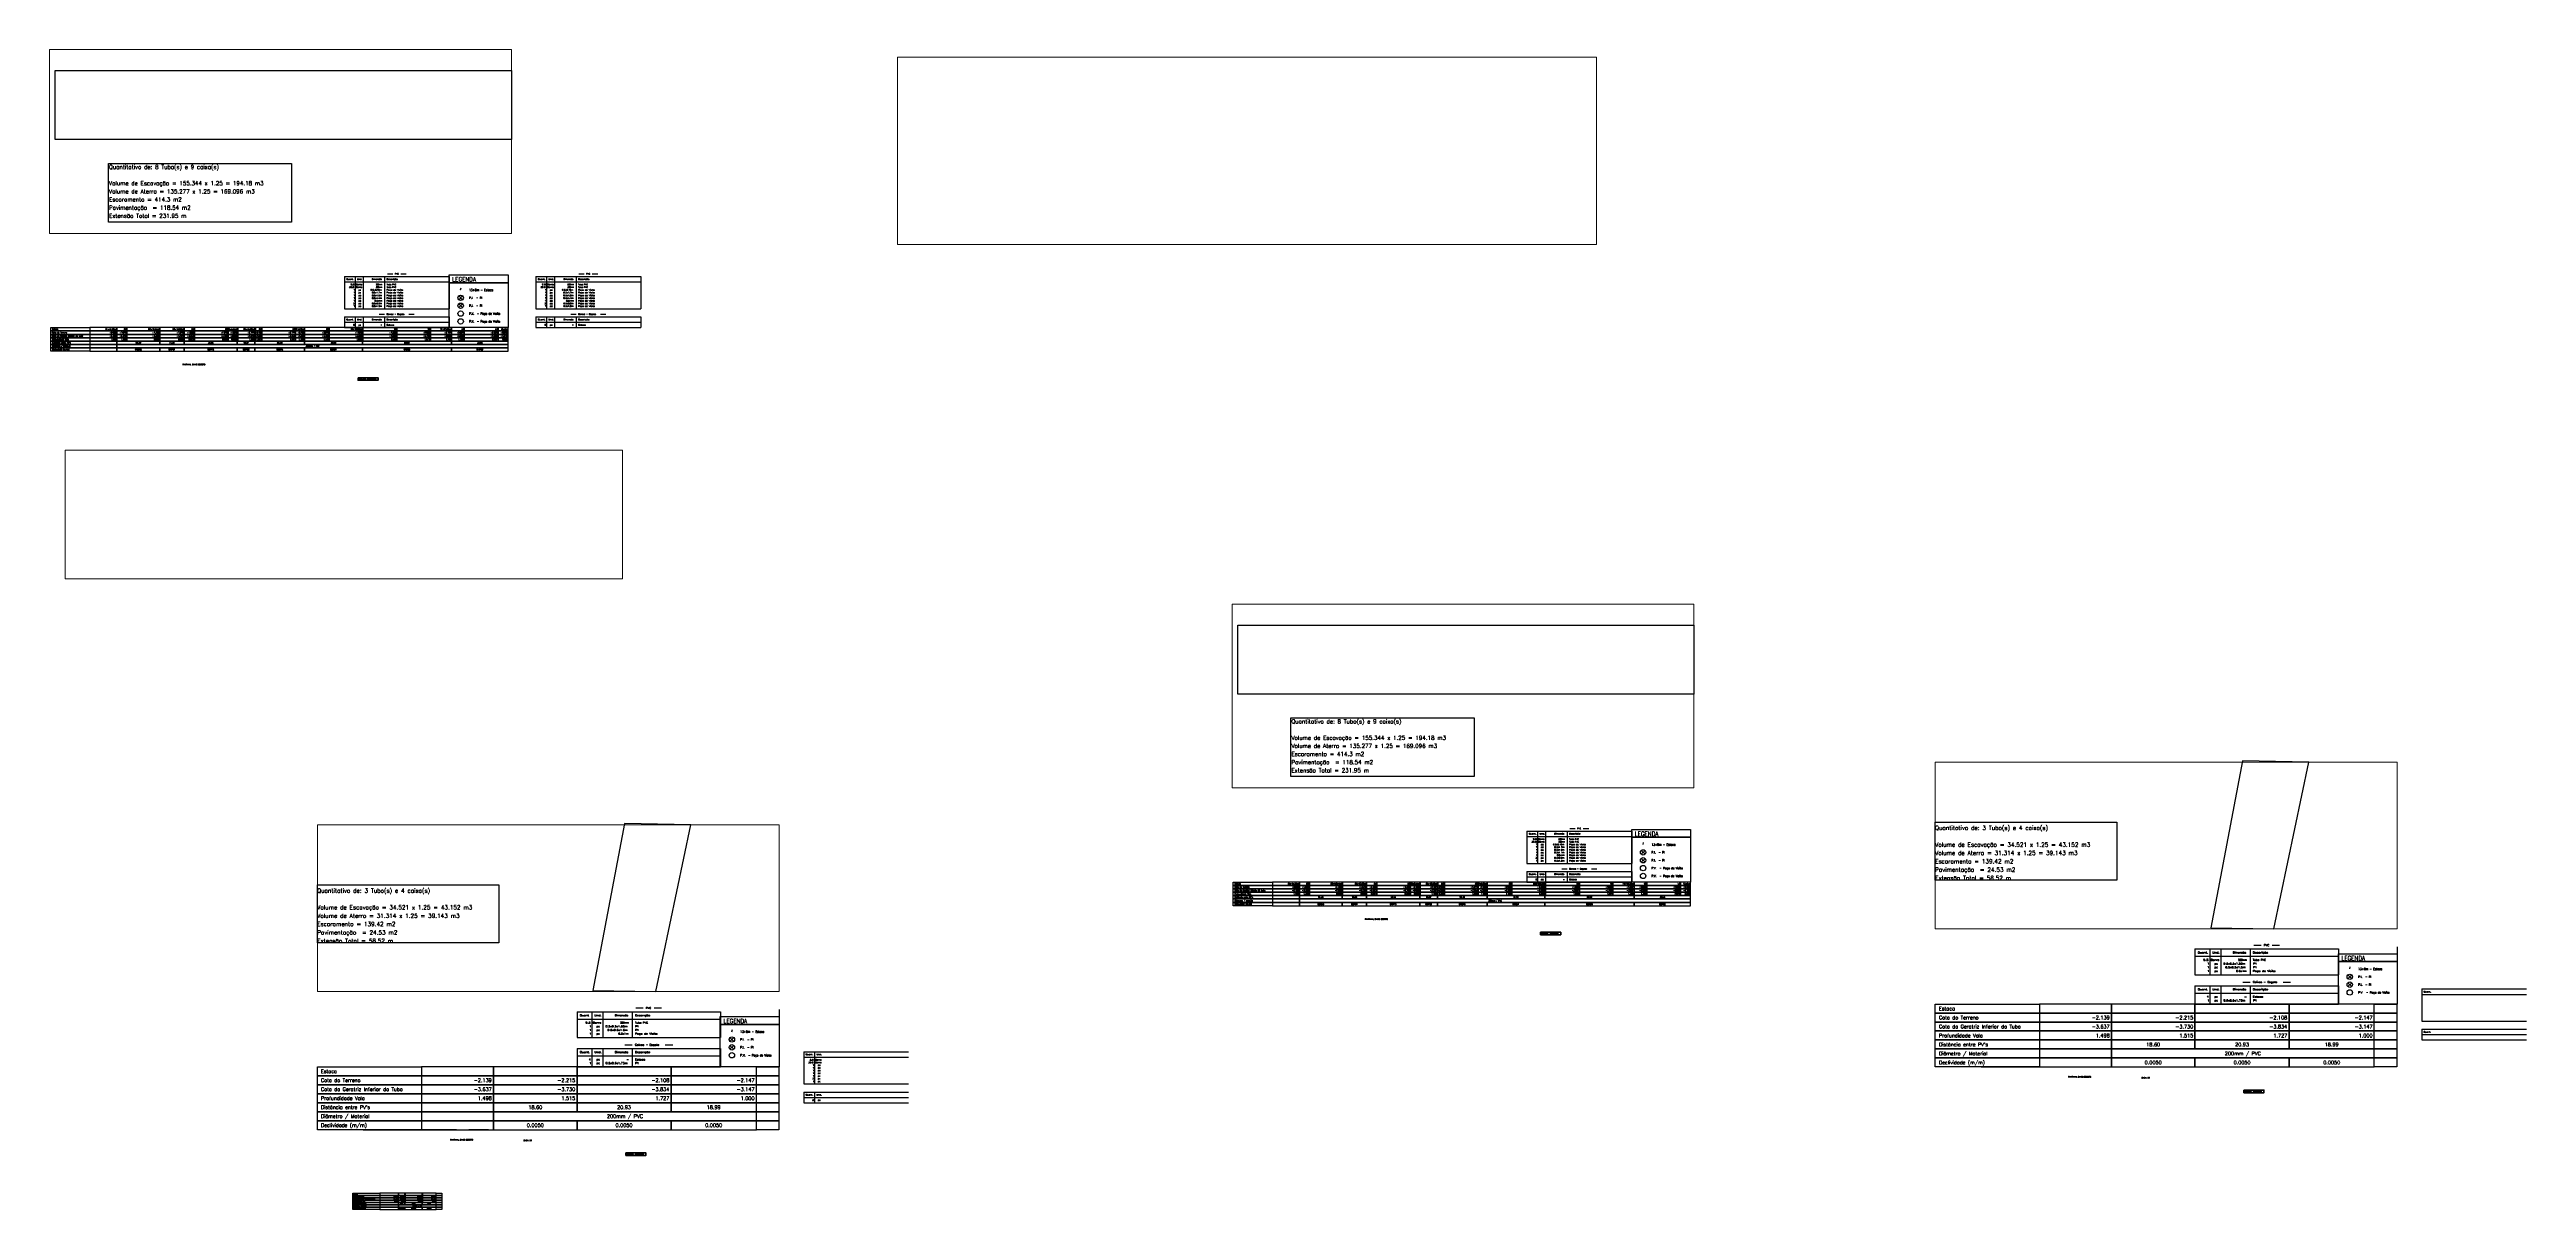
# Paper-space layout 'NS001' of a CAD drawing. Extents: x 12 to 2134, y -703 to 291.
import ezdxf
from ezdxf.enums import TextEntityAlignment as Align

# ---------------------------------------------------------------- set-up
doc = ezdxf.new("R2010")
doc.units = 0
doc.linetypes.add('LIN0', pattern=[0])
for name, color, linetype in [('GUIA', 7, 'Continuous'), ('LISTAGEM_LINHA', 7, 'Continuous'), ('LISTAGEM_TEXTO', 7, 'Continuous'), ('MURO', 251, 'Continuous'), ('PONTOS-Caixas - Esgoto_U', 10, 'Continuous'), ('PONTOS-CAIXAS_U', 1, 'Continuous'), ('PS_LINHA_QUADRO_LEGENDA', 8, 'Continuous'), ('PS_PERFIL_COTA_LIN', 7, 'Continuous'), ('PS_PERFIL_COTA_TXT', 5, 'Continuous'), ('PS_TEXTO_QUADRO_LEGENDA', 7, 'Continuous'), ('T-MARGEM', 7, 'Continuous')]:
    doc.layers.add(name, color=color, linetype=linetype)
doc.layers.add('INDICAÇÃO', color=4, linetype='LIN0', lineweight=20, true_color=0x00ffff)
doc.layers.add('ORIGINAL ASSINADO', color=1, linetype='Continuous', lineweight=50, plot=False)
doc.layers.get('0').off()
doc.layers.get('0').freeze()
doc.styles.add('ROMANS', font='ROMANS.shx', dxfattribs={"height": 2})

# ---------------------------------------------------------------- blocks, each defined once
blk = doc.blocks.new('*U1481')
at = {"layer": 'T-MARGEM'}
blk.add_line((0, 0), (0, 0.2), dxfattribs=at)
at = {"layer": 'T-MARGEM', "const_width": 0.025, "flags": 128}
blk.add_lwpolyline([(-0.01, 0, 1), (0.01, 0, 1)], format="xyb", close=True, dxfattribs=at)
blk = doc.blocks.new('*U1480', base_point=(4191.73, 1118.97))
for p, q in [((4191.56, 1119.14), (4191.9, 1118.8)), ((4191.9, 1119.14), (4191.56, 1118.8))]:
    blk.add_line(p, q)
blk.add_circle((4191.73, 1118.97), 0.24)
blk = doc.blocks.new('*U1479', base_point=(4191.73, 1118.97))
for p, q in [((4191.56, 1119.14), (4191.9, 1118.8)), ((4191.9, 1119.14), (4191.56, 1118.8))]:
    blk.add_line(p, q)
blk.add_circle((4191.73, 1118.97), 0.24)
blk = doc.blocks.new('*U1478', base_point=(362285.52, 7352579.72))
at = {"layer": 'GUIA'}
blk.add_circle((362285.52, 7352579.72), 0.24, dxfattribs=at)
blk = doc.blocks.new('*U1477', base_point=(362285.52, 7352579.72))
at = {"layer": 'GUIA'}
blk.add_circle((362285.52, 7352579.72), 0.24, dxfattribs=at)
blk = doc.blocks.new('*U1506')
at = {"layer": 'T-MARGEM'}
blk.add_line((0, 0), (0, 0.2), dxfattribs=at)
at = {"layer": 'T-MARGEM', "const_width": 0.025, "flags": 128}
blk.add_lwpolyline([(-0.01, 0, 1), (0.01, 0, 1)], format="xyb", close=True, dxfattribs=at)
blk = doc.blocks.new('*U1505', base_point=(4191.73, 1118.97))
for p, q in [((4191.56, 1119.14), (4191.9, 1118.8)), ((4191.9, 1119.14), (4191.56, 1118.8))]:
    blk.add_line(p, q)
blk.add_circle((4191.73, 1118.97), 0.24)
blk = doc.blocks.new('*U1504', base_point=(4191.73, 1118.97))
for p, q in [((4191.56, 1119.14), (4191.9, 1118.8)), ((4191.9, 1119.14), (4191.56, 1118.8))]:
    blk.add_line(p, q)
blk.add_circle((4191.73, 1118.97), 0.24)
blk = doc.blocks.new('*U1503', base_point=(362285.52, 7352579.72))
at = {"layer": 'GUIA'}
blk.add_circle((362285.52, 7352579.72), 0.24, dxfattribs=at)
blk = doc.blocks.new('*U1502', base_point=(362285.52, 7352579.72))
at = {"layer": 'GUIA'}
blk.add_circle((362285.52, 7352579.72), 0.24, dxfattribs=at)
blk = doc.blocks.new('*U1867')
at = {"layer": 'T-MARGEM'}
blk.add_line((0, 0), (0, 0.2), dxfattribs=at)
at = {"layer": 'T-MARGEM', "const_width": 0.025, "flags": 128}
blk.add_lwpolyline([(-0.01, 0, 1), (0.01, 0, 1)], format="xyb", close=True, dxfattribs=at)
blk = doc.blocks.new('*U1866', base_point=(4191.73, 1118.97))
for p, q in [((4191.56, 1119.14), (4191.9, 1118.8)), ((4191.9, 1119.14), (4191.56, 1118.8))]:
    blk.add_line(p, q)
blk.add_circle((4191.73, 1118.97), 0.24)
blk = doc.blocks.new('*U1865', base_point=(4191.73, 1118.97))
for p, q in [((4191.56, 1119.14), (4191.9, 1118.8)), ((4191.9, 1119.14), (4191.56, 1118.8))]:
    blk.add_line(p, q)
blk.add_circle((4191.73, 1118.97), 0.24)
blk = doc.blocks.new('*U1864', base_point=(362285.52, 7352579.72))
at = {"layer": 'GUIA'}
blk.add_circle((362285.52, 7352579.72), 0.24, dxfattribs=at)
blk = doc.blocks.new('*U1871')
at = {"layer": 'T-MARGEM'}
blk.add_line((0, 0), (0, 0.2), dxfattribs=at)
at = {"layer": 'T-MARGEM', "const_width": 0.025, "flags": 128}
blk.add_lwpolyline([(-0.01, 0, 1), (0.01, 0, 1)], format="xyb", close=True, dxfattribs=at)
blk = doc.blocks.new('*U1870', base_point=(4191.73, 1118.97))
for p, q in [((4191.56, 1119.14), (4191.9, 1118.8)), ((4191.9, 1119.14), (4191.56, 1118.8))]:
    blk.add_line(p, q)
blk.add_circle((4191.73, 1118.97), 0.24)
blk = doc.blocks.new('*U1869', base_point=(4191.73, 1118.97))
for p, q in [((4191.56, 1119.14), (4191.9, 1118.8)), ((4191.9, 1119.14), (4191.56, 1118.8))]:
    blk.add_line(p, q)
blk.add_circle((4191.73, 1118.97), 0.24)
blk = doc.blocks.new('*U1868', base_point=(362285.52, 7352579.72))
at = {"layer": 'GUIA'}
blk.add_circle((362285.52, 7352579.72), 0.24, dxfattribs=at)

psp = doc.layouts.new('NS001')

# ---------------------------------------------------------------- linework, layer by layer
at = {"layer": 'INDICAÇÃO', "lineweight": -2}
for points in [[(17.4, 272.9), (408, 272.9), (408, 213.9), (17.4, 213.9)], [(1030.2, -202.1), (1420.9, -202.1), (1420.9, -261.1), (1030.2, -261.1)]]:
    psp.add_lwpolyline(points, close=True, dxfattribs=at)
at = {"layer": 'INDICAÇÃO', "lineweight": 25}
for points in [[(1917.5, -462.3), (1947.7, -319.3), (1890.8, -318.2), (1863.8, -461.2)], [(531.7, -516), (561.8, -373), (504.9, -372), (477.9, -514.9)]]:
    psp.add_lwpolyline(points, close=True, dxfattribs=at)
at = {"layer": 'LISTAGEM_LINHA', "lineweight": -2}
for p, q in [((265, 96.5), (354.8, 96.5)), ((265, 96.5), (265, 68.9)), ((265, 91.9), (354.8, 91.9)), ((274.2, 96.5), (274.2, 68.9)), ((281.1, 96.5), (281.1, 68.9)), ((299.5, 96.5), (299.5, 68.9)), ((301.8, 98.8), (306.4, 98.8)), ((313.3, 98.8), (317.9, 98.8)), ((354.8, 96.5), (354.8, 68.9)), ((429, 96.5), (518.8, 96.5)), ((429, 96.5), (429, 68.9)), ((429, 91.9), (518.8, 91.9)), ((438.2, 96.5), (438.2, 68.9)), ((445.1, 96.5), (445.1, 68.9)), ((463.5, 96.5), (463.5, 68.9)), ((465.8, 98.8), (470.4, 98.8)), ((477.3, 98.8), (482, 98.8)), ((518.8, 96.5), (518.8, 68.9)), ((265, 68.9), (354.8, 68.9)), ((294.9, 64.3), (299.5, 64.3)), ((320.2, 64.3), (324.8, 64.3)), ((429, 68.9), (518.8, 68.9)), ((458.9, 64.3), (463.5, 64.3)), ((484.3, 64.3), (488.9, 64.3)), ((265, 62), (354.8, 62)), ((265, 62), (265, 52.8)), ((265, 57.4), (354.8, 57.4)), ((265, 52.8), (354.8, 52.8)), ((274.2, 62), (274.2, 52.8)), ((281.1, 62), (281.1, 52.8)), ((296.1, 55.1), (297.2, 55.1)), ((299.5, 62), (299.5, 52.8)), ((354.8, 62), (354.8, 52.8)), ((429, 62), (518.8, 62)), ((429, 62), (429, 52.8)), ((429, 57.4), (518.8, 57.4)), ((429, 52.8), (518.8, 52.8)), ((438.2, 62), (438.2, 52.8)), ((445.1, 62), (445.1, 52.8)), ((460.1, 55.1), (461.2, 55.1)), ((463.5, 62), (463.5, 52.8)), ((518.8, 62), (518.8, 52.8)), ((1277.8, -378.5), (1367.6, -378.5)), ((1277.8, -378.5), (1277.8, -406.1)), ((1287, -378.5), (1287, -406.1)), ((1293.9, -378.5), (1293.9, -406.1)), ((1312.4, -378.5), (1312.4, -406.1)), ((1314.7, -376.2), (1319.3, -376.2)), ((1326.2, -376.2), (1330.8, -376.2)), ((1367.6, -378.5), (1367.6, -406.1)), ((1277.8, -383.1), (1367.6, -383.1)), ((1277.8, -406.1), (1367.6, -406.1)), ((1277.8, -413), (1367.6, -413)), ((1277.8, -413), (1277.8, -422.2)), ((1277.8, -417.6), (1367.6, -417.6)), ((1277.8, -422.2), (1367.6, -422.2)), ((1287, -413), (1287, -422.2)), ((1293.9, -413), (1293.9, -422.2)), ((1307.8, -410.7), (1312.4, -410.7)), ((1308.9, -419.9), (1310.1, -419.9)), ((1312.4, -413), (1312.4, -422.2)), ((1333.1, -410.7), (1337.7, -410.7)), ((1367.6, -413), (1367.6, -422.2)), ((1850.1, -479.4), (1972.9, -479.4)), ((1850.1, -479.4), (1850.1, -501.5)), ((1850.1, -485.7), (1972.9, -485.7)), ((1862.7, -479.4), (1862.7, -501.5)), ((1872.2, -479.4), (1872.2, -501.5)), ((1897.4, -479.4), (1897.4, -501.5)), ((1900.5, -476.3), (1906.8, -476.3)), ((1916.2, -476.3), (1922.5, -476.3)), ((1972.9, -479.4), (1972.9, -501.5)), ((2023.3, -477.5), (2023.3, -500.4)), ((1850.1, -501.5), (1972.9, -501.5)), ((1891.1, -507.8), (1897.4, -507.8)), ((1925.7, -507.8), (1932, -507.8)), ((514.7, -530), (521, -530)), ((530.4, -530), (536.7, -530)), ((1850.1, -510.9), (1972.9, -510.9)), ((1850.1, -510.9), (1850.1, -526.6)), ((1850.1, -517.2), (1972.9, -517.2)), ((1850.1, -526.6), (1972.9, -526.6)), ((1862.7, -510.9), (1862.7, -526.6)), ((1872.2, -510.9), (1872.2, -526.6)), ((1892.6, -520.3), (1894.2, -520.3)), ((1897.4, -510.9), (1897.4, -526.6)), ((1972.9, -510.9), (1972.9, -526.6)), ((2023.3, -510.2), (2023.3, -526.5)), ((2044.3, -513.7), (2134, -513.7)), ((2044.3, -513.7), (2044.3, -541.3)), ((2044.3, -518.3), (2134, -518.3)), ((464.3, -533.2), (587.1, -533.2)), ((464.3, -533.2), (464.3, -555.2)), ((464.3, -539.5), (587.1, -539.5)), ((476.9, -533.2), (476.9, -555.2)), ((486.3, -533.2), (486.3, -555.2)), ((511.5, -533.2), (511.5, -555.2)), ((587.1, -533.2), (587.1, -555.2)), ((637.5, -531.3), (637.5, -554.1)), ((2044.3, -541.3), (2134, -541.3)), ((2044.3, -548.2), (2134, -548.2)), ((2044.3, -548.2), (2044.3, -557.4)), ((464.3, -555.2), (587.1, -555.2)), ((464.3, -564.7), (587.1, -564.7)), ((464.3, -564.7), (464.3, -580.4)), ((464.3, -571), (587.1, -571)), ((476.9, -564.7), (476.9, -580.4)), ((486.3, -564.7), (486.3, -580.4)), ((505.2, -561.5), (511.5, -561.5)), ((511.5, -564.7), (511.5, -580.4)), ((539.9, -561.5), (546.2, -561.5)), ((587.1, -564.7), (587.1, -580.4)), ((637.5, -563.9), (637.5, -580.3)), ((658.4, -567.5), (748.2, -567.5)), ((658.4, -567.5), (658.4, -595.1)), ((658.4, -572.1), (748.2, -572.1)), ((667.6, -567.5), (667.6, -595.1)), ((2044.3, -552.8), (2134, -552.8)), ((2044.3, -557.4), (2134, -557.4)), ((464.3, -580.4), (587.1, -580.4)), ((506.8, -574.1), (508.4, -574.1)), ((658.4, -595.1), (748.2, -595.1)), ((658.4, -602), (748.2, -602)), ((658.4, -602), (658.4, -611.2)), ((658.4, -606.6), (748.2, -606.6)), ((658.4, -611.2), (748.2, -611.2)), ((667.6, -602), (667.6, -611.2))]:
    psp.add_line(p, q, dxfattribs=at)
at = {"layer": 'MURO', "lineweight": -2}
for points in [[(63, 193.4), (219.8, 193.4), (219.8, 143.2), (63, 143.2)], [(1075.8, -281.6), (1232.6, -281.6), (1232.6, -331.8), (1075.8, -331.8)], [(1627.7, -370.7), (1783.1, -370.7), (1783.1, -420.5), (1627.7, -420.5)], [(241.9, -424.5), (397.3, -424.5), (397.3, -474.3), (241.9, -474.3)]]:
    psp.add_lwpolyline(points, close=True, dxfattribs=at)
at = {"layer": 'ORIGINAL ASSINADO', "color": 240, "lineweight": 50, "ltscale": 0.5}
for points in [[(276.8, 9.9), (293.9, 9.9), (293.9, 7.7), (276.8, 7.7)], [(1289.6, -465.1), (1306.8, -465.1), (1306.8, -467.3), (1289.6, -467.3)], [(1892, -600.3), (1909.2, -600.3), (1909.2, -602.6), (1892, -602.6)], [(506.2, -654.1), (523.3, -654.1), (523.3, -656.3), (506.2, -656.3)]]:
    psp.add_lwpolyline(points, close=True, dxfattribs=at)
at = {"layer": 'PS_LINHA_QUADRO_LEGENDA', "lineweight": -2}
for points in [[(354.8, 98), (405.2, 98), (405.2, 52.8), (354.8, 52.8)], [(355.5, 91.2), (405.2, 91.2)], [(1367.6, -377), (1418, -377), (1418, -422.2), (1367.6, -422.2)], [(1368.3, -383.8), (1418, -383.8)], [(1972.9, -483.6), (2023.3, -483.6), (2023.3, -526.6), (1972.9, -526.6)], [(1973.6, -490.3), (2023.3, -490.3)], [(587, -537.3), (637.4, -537.3), (637.4, -580.4), (587, -580.4)], [(587.7, -544), (637.4, -544)]]:
    psp.add_lwpolyline(points, close=True, dxfattribs=at)
at = {"layer": 'PS_PERFIL_COTA_LIN', "linetype": 'Continuous', "lineweight": -2}
for points in [[(47, 52.8), (47, 49.9), (13.5, 49.9), (13.5, 52.8)], [(47, 49.9), (47, 47), (13.5, 47), (13.5, 49.9)], [(47, 47), (47, 44.1), (13.5, 44.1), (13.5, 47)], [(47, 44.1), (47, 41.2), (13.5, 41.2), (13.5, 44.1)], [(47, 52.8), (47, 49.9), (70.2, 49.9), (70.2, 52.8)], [(47, 49.9), (47, 47), (70.2, 47), (70.2, 49.9)], [(47, 47), (47, 44.1), (70.2, 44.1), (70.2, 47)], [(47, 44.1), (47, 41.2), (70.2, 41.2), (70.2, 44.1)], [(70.2, 52.8), (70.2, 49.9), (78.8, 49.9), (78.8, 52.8)], [(70.2, 49.9), (70.2, 47), (78.8, 47), (78.8, 49.9)], [(70.2, 47), (70.2, 44.1), (78.8, 44.1), (78.8, 47)], [(70.2, 44.1), (70.2, 41.2), (78.8, 41.2), (78.8, 44.1)], [(78.8, 52.8), (78.8, 49.9), (106.8, 49.9), (106.8, 52.8)], [(78.8, 49.9), (78.8, 47), (106.8, 47), (106.8, 49.9)], [(78.8, 47), (78.8, 44.1), (106.8, 44.1), (106.8, 47)], [(78.8, 44.1), (78.8, 41.2), (106.8, 41.2), (106.8, 44.1)], [(106.8, 52.8), (106.8, 49.9), (107, 49.9), (107, 52.8)], [(106.8, 49.9), (106.8, 47), (107, 47), (107, 49.9)], [(106.8, 47), (106.8, 44.1), (107, 44.1), (107, 47)], [(106.8, 44.1), (106.8, 41.2), (107, 41.2), (107, 44.1)], [(107, 52.8), (107, 49.9), (127.7, 49.9), (127.7, 52.8)], [(107, 49.9), (107, 47), (127.7, 47), (127.7, 49.9)], [(107, 47), (107, 44.1), (127.7, 44.1), (127.7, 47)], [(107, 44.1), (107, 41.2), (127.7, 41.2), (127.7, 44.1)], [(127.7, 52.8), (127.7, 49.9), (136.6, 49.9), (136.6, 52.8)], [(127.7, 49.9), (127.7, 47), (136.6, 47), (136.6, 49.9)], [(127.7, 47), (127.7, 44.1), (136.6, 44.1), (136.6, 47)], [(127.7, 44.1), (127.7, 41.2), (136.6, 41.2), (136.6, 44.1)], [(136.6, 52.8), (136.6, 49.9), (165.4, 49.9), (165.4, 52.8)], [(136.6, 49.9), (136.6, 47), (165.4, 47), (165.4, 49.9)], [(136.6, 47), (136.6, 44.1), (165.4, 44.1), (165.4, 47)], [(136.6, 44.1), (136.6, 41.2), (165.4, 41.2), (165.4, 44.1)], [(165.4, 52.8), (165.4, 49.9), (173.3, 49.9), (173.3, 52.8)], [(165.4, 49.9), (165.4, 47), (173.3, 47), (173.3, 49.9)], [(165.4, 47), (165.4, 44.1), (173.3, 44.1), (173.3, 47)], [(165.4, 44.1), (165.4, 41.2), (173.3, 41.2), (173.3, 44.1)], [(173.3, 52.8), (173.3, 49.9), (173.6, 49.9), (173.6, 52.8)], [(173.3, 49.9), (173.3, 47), (173.6, 47), (173.6, 49.9)], [(173.3, 47), (173.3, 44.1), (173.6, 44.1), (173.6, 47)], [(173.3, 44.1), (173.3, 41.2), (173.6, 41.2), (173.6, 44.1)], [(173.6, 52.8), (173.6, 49.9), (188.4, 49.9), (188.4, 52.8)], [(173.6, 49.9), (173.6, 47), (188.4, 47), (188.4, 49.9)], [(173.6, 47), (173.6, 44.1), (188.4, 44.1), (188.4, 47)], [(173.6, 44.1), (173.6, 41.2), (188.4, 41.2), (188.4, 44.1)], [(188.4, 52.8), (188.4, 49.9), (188.8, 49.9), (188.8, 52.8)], [(188.4, 49.9), (188.4, 47), (188.8, 47), (188.8, 49.9)], [(188.4, 47), (188.4, 44.1), (188.8, 44.1), (188.8, 47)], [(188.4, 44.1), (188.4, 41.2), (188.8, 41.2), (188.8, 44.1)], [(188.8, 52.8), (188.8, 49.9), (194.3, 49.9), (194.3, 52.8)], [(188.8, 49.9), (188.8, 47), (194.3, 47), (194.3, 49.9)], [(188.8, 47), (188.8, 44.1), (194.3, 44.1), (194.3, 47)], [(188.8, 44.1), (188.8, 41.2), (194.3, 41.2), (194.3, 44.1)], [(194.3, 52.8), (194.3, 49.9), (223.2, 49.9), (223.2, 52.8)], [(194.3, 49.9), (194.3, 47), (223.2, 47), (223.2, 49.9)], [(194.3, 47), (194.3, 44.1), (223.2, 44.1), (223.2, 47)], [(194.3, 44.1), (194.3, 41.2), (223.2, 41.2), (223.2, 44.1)], [(223.2, 52.8), (223.2, 49.9), (230.8, 49.9), (230.8, 52.8)], [(223.2, 49.9), (223.2, 47), (230.8, 47), (230.8, 49.9)], [(223.2, 47), (223.2, 44.1), (230.8, 44.1), (230.8, 47)], [(223.2, 44.1), (223.2, 41.2), (230.8, 41.2), (230.8, 44.1)], [(230.8, 52.8), (230.8, 49.9), (252.1, 49.9), (252.1, 52.8)], [(230.8, 49.9), (230.8, 47), (252.1, 47), (252.1, 49.9)], [(230.8, 47), (230.8, 44.1), (252.1, 44.1), (252.1, 47)], [(230.8, 44.1), (230.8, 41.2), (252.1, 41.2), (252.1, 44.1)], [(252.1, 52.8), (252.1, 49.9), (280.4, 49.9), (280.4, 52.8)], [(252.1, 49.9), (252.1, 47), (280.4, 47), (280.4, 49.9)], [(252.1, 47), (252.1, 44.1), (280.4, 44.1), (280.4, 47)], [(252.1, 44.1), (252.1, 41.2), (280.4, 41.2), (280.4, 44.1)], [(280.4, 52.8), (280.4, 49.9), (280.9, 49.9), (280.9, 52.8)], [(280.4, 49.9), (280.4, 47), (280.9, 47), (280.9, 49.9)], [(280.4, 47), (280.4, 44.1), (280.9, 44.1), (280.9, 47)], [(280.4, 44.1), (280.4, 41.2), (280.9, 41.2), (280.9, 44.1)], [(280.9, 52.8), (280.9, 49.9), (309.9, 49.9), (309.9, 52.8)], [(280.9, 49.9), (280.9, 47), (309.9, 47), (309.9, 49.9)], [(280.9, 47), (280.9, 44.1), (309.9, 44.1), (309.9, 47)], [(280.9, 44.1), (280.9, 41.2), (309.9, 41.2), (309.9, 44.1)], [(309.9, 52.8), (309.9, 49.9), (338.8, 49.9), (338.8, 52.8)], [(309.9, 49.9), (309.9, 47), (338.8, 47), (338.8, 49.9)], [(309.9, 47), (309.9, 44.1), (338.8, 44.1), (338.8, 47)], [(309.9, 44.1), (309.9, 41.2), (338.8, 41.2), (338.8, 44.1)], [(338.8, 52.8), (338.8, 49.9), (356.8, 49.9), (356.8, 52.8)], [(338.8, 49.9), (338.8, 47), (356.8, 47), (356.8, 49.9)], [(338.8, 47), (338.8, 44.1), (356.8, 44.1), (356.8, 47)], [(338.8, 44.1), (338.8, 41.2), (356.8, 41.2), (356.8, 44.1)], [(356.8, 52.8), (356.8, 49.9), (367.7, 49.9), (367.7, 52.8)], [(356.8, 49.9), (356.8, 47), (367.7, 47), (367.7, 49.9)], [(356.8, 47), (356.8, 44.1), (367.7, 44.1), (367.7, 47)], [(356.8, 44.1), (356.8, 41.2), (367.7, 41.2), (367.7, 44.1)], [(367.7, 52.8), (367.7, 49.9), (396.6, 49.9), (396.6, 52.8)], [(367.7, 49.9), (367.7, 47), (396.6, 47), (396.6, 49.9)], [(367.7, 47), (367.7, 44.1), (396.6, 44.1), (396.6, 47)], [(367.7, 44.1), (367.7, 41.2), (396.6, 41.2), (396.6, 44.1)], [(396.6, 52.8), (396.6, 49.9), (405.3, 49.9), (405.3, 52.8)], [(396.6, 49.9), (396.6, 47), (405.3, 47), (405.3, 49.9)], [(396.6, 47), (396.6, 44.1), (405.3, 44.1), (405.3, 47)], [(396.6, 44.1), (396.6, 41.2), (405.3, 41.2), (405.3, 44.1)], [(47, 41.2), (47, 38.4), (13.5, 38.4), (13.5, 41.2)], [(47, 38.4), (47, 35.5), (13.5, 35.5), (13.5, 38.4)], [(47, 35.5), (47, 32.6), (13.5, 32.6), (13.5, 35.5)], [(47, 41.2), (47, 38.4), (70.2, 38.4), (70.2, 41.2)], [(47, 38.4), (47, 35.5), (70.2, 35.5), (70.2, 38.4)], [(47, 35.5), (47, 32.6), (70.2, 32.6), (70.2, 35.5)], [(70.2, 41.2), (70.2, 38.4), (106.8, 38.4), (106.8, 41.2)], [(70.2, 38.4), (70.2, 35.5), (405.3, 35.5), (405.3, 38.4)], [(70.2, 35.5), (70.2, 32.6), (106.8, 32.6), (106.8, 35.5)], [(106.8, 41.2), (106.8, 38.4), (127.7, 38.4), (127.7, 41.2)], [(106.8, 35.5), (106.8, 32.6), (127.7, 32.6), (127.7, 35.5)], [(127.7, 41.2), (127.7, 38.4), (173.3, 38.4), (173.3, 41.2)], [(127.7, 35.5), (127.7, 32.6), (173.3, 32.6), (173.3, 35.5)], [(173.3, 41.2), (173.3, 38.4), (188.4, 38.4), (188.4, 41.2)], [(173.3, 35.5), (173.3, 32.6), (188.4, 32.6), (188.4, 35.5)], [(188.4, 41.2), (188.4, 38.4), (230.8, 38.4), (230.8, 41.2)], [(188.4, 35.5), (188.4, 32.6), (230.8, 32.6), (230.8, 35.5)], [(230.8, 41.2), (230.8, 38.4), (280.4, 38.4), (280.4, 41.2)], [(230.8, 35.5), (230.8, 32.6), (280.4, 32.6), (280.4, 35.5)], [(280.4, 41.2), (280.4, 38.4), (356.8, 38.4), (356.8, 41.2)], [(280.4, 35.5), (280.4, 32.6), (356.8, 32.6), (356.8, 35.5)], [(356.8, 41.2), (356.8, 38.4), (405.3, 38.4), (405.3, 41.2)], [(356.8, 35.5), (356.8, 32.6), (405.3, 32.6), (405.3, 35.5)], [(1059.9, -422.2), (1059.9, -425.1), (1026.4, -425.1), (1026.4, -422.2)], [(1059.9, -422.2), (1059.9, -425.1), (1083, -425.1), (1083, -422.2)], [(1083, -422.2), (1083, -425.1), (1091.6, -425.1), (1091.6, -422.2)], [(1091.6, -422.2), (1091.6, -425.1), (1119.7, -425.1), (1119.7, -422.2)], [(1119.7, -422.2), (1119.7, -425.1), (1119.8, -425.1), (1119.8, -422.2)], [(1119.8, -422.2), (1119.8, -425.1), (1140.5, -425.1), (1140.5, -422.2)], [(1140.5, -422.2), (1140.5, -425.1), (1149.4, -425.1), (1149.4, -422.2)], [(1149.4, -422.2), (1149.4, -425.1), (1178.3, -425.1), (1178.3, -422.2)], [(1178.3, -422.2), (1178.3, -425.1), (1186.1, -425.1), (1186.1, -422.2)], [(1186.1, -422.2), (1186.1, -425.1), (1186.4, -425.1), (1186.4, -422.2)], [(1186.4, -422.2), (1186.4, -425.1), (1201.2, -425.1), (1201.2, -422.2)], [(1201.2, -422.2), (1201.2, -425.1), (1201.7, -425.1), (1201.7, -422.2)], [(1201.7, -422.2), (1201.7, -425.1), (1207.2, -425.1), (1207.2, -422.2)], [(1207.2, -422.2), (1207.2, -425.1), (1236.1, -425.1), (1236.1, -422.2)], [(1236.1, -422.2), (1236.1, -425.1), (1243.7, -425.1), (1243.7, -422.2)], [(1243.7, -422.2), (1243.7, -425.1), (1265, -425.1), (1265, -422.2)], [(1265, -422.2), (1265, -425.1), (1293.2, -425.1), (1293.2, -422.2)], [(1293.2, -422.2), (1293.2, -425.1), (1293.8, -425.1), (1293.8, -422.2)], [(1293.8, -422.2), (1293.8, -425.1), (1322.8, -425.1), (1322.8, -422.2)], [(1322.8, -422.2), (1322.8, -425.1), (1351.6, -425.1), (1351.6, -422.2)], [(1351.6, -422.2), (1351.6, -425.1), (1369.7, -425.1), (1369.7, -422.2)], [(1369.7, -422.2), (1369.7, -425.1), (1380.5, -425.1), (1380.5, -422.2)], [(1380.5, -422.2), (1380.5, -425.1), (1409.4, -425.1), (1409.4, -422.2)], [(1409.4, -422.2), (1409.4, -425.1), (1418.1, -425.1), (1418.1, -422.2)], [(1059.9, -425.1), (1059.9, -428), (1026.4, -428), (1026.4, -425.1)], [(1059.9, -428), (1059.9, -430.9), (1026.4, -430.9), (1026.4, -428)], [(1059.9, -430.9), (1059.9, -433.7), (1026.4, -433.7), (1026.4, -430.9)], [(1059.9, -433.7), (1059.9, -436.6), (1026.4, -436.6), (1026.4, -433.7)], [(1059.9, -436.6), (1059.9, -439.5), (1026.4, -439.5), (1026.4, -436.6)], [(1059.9, -439.5), (1059.9, -442.4), (1026.4, -442.4), (1026.4, -439.5)], [(1059.9, -425.1), (1059.9, -428), (1083, -428), (1083, -425.1)], [(1059.9, -428), (1059.9, -430.9), (1083, -430.9), (1083, -428)], [(1059.9, -430.9), (1059.9, -433.7), (1083, -433.7), (1083, -430.9)], [(1059.9, -433.7), (1059.9, -436.6), (1083, -436.6), (1083, -433.7)], [(1059.9, -436.6), (1059.9, -439.5), (1083, -439.5), (1083, -436.6)], [(1059.9, -439.5), (1059.9, -442.4), (1083, -442.4), (1083, -439.5)], [(1083, -425.1), (1083, -428), (1091.6, -428), (1091.6, -425.1)], [(1083, -428), (1083, -430.9), (1091.6, -430.9), (1091.6, -428)], [(1083, -430.9), (1083, -433.7), (1091.6, -433.7), (1091.6, -430.9)], [(1083, -433.7), (1083, -436.6), (1119.7, -436.6), (1119.7, -433.7)], [(1083, -436.6), (1083, -439.5), (1418.1, -439.5), (1418.1, -436.6)], [(1083, -439.5), (1083, -442.4), (1119.7, -442.4), (1119.7, -439.5)], [(1091.6, -425.1), (1091.6, -428), (1119.7, -428), (1119.7, -425.1)], [(1091.6, -428), (1091.6, -430.9), (1119.7, -430.9), (1119.7, -428)], [(1091.6, -430.9), (1091.6, -433.7), (1119.7, -433.7), (1119.7, -430.9)], [(1119.7, -425.1), (1119.7, -428), (1119.8, -428), (1119.8, -425.1)], [(1119.7, -428), (1119.7, -430.9), (1119.8, -430.9), (1119.8, -428)], [(1119.7, -430.9), (1119.7, -433.7), (1119.8, -433.7), (1119.8, -430.9)], [(1119.7, -433.7), (1119.7, -436.6), (1140.5, -436.6), (1140.5, -433.7)], [(1119.7, -439.5), (1119.7, -442.4), (1140.5, -442.4), (1140.5, -439.5)], [(1119.8, -425.1), (1119.8, -428), (1140.5, -428), (1140.5, -425.1)], [(1119.8, -428), (1119.8, -430.9), (1140.5, -430.9), (1140.5, -428)], [(1119.8, -430.9), (1119.8, -433.7), (1140.5, -433.7), (1140.5, -430.9)], [(1140.5, -425.1), (1140.5, -428), (1149.4, -428), (1149.4, -425.1)], [(1140.5, -428), (1140.5, -430.9), (1149.4, -430.9), (1149.4, -428)], [(1140.5, -430.9), (1140.5, -433.7), (1149.4, -433.7), (1149.4, -430.9)], [(1140.5, -433.7), (1140.5, -436.6), (1186.1, -436.6), (1186.1, -433.7)], [(1140.5, -439.5), (1140.5, -442.4), (1186.1, -442.4), (1186.1, -439.5)], [(1149.4, -425.1), (1149.4, -428), (1178.3, -428), (1178.3, -425.1)], [(1149.4, -428), (1149.4, -430.9), (1178.3, -430.9), (1178.3, -428)], [(1149.4, -430.9), (1149.4, -433.7), (1178.3, -433.7), (1178.3, -430.9)], [(1178.3, -425.1), (1178.3, -428), (1186.1, -428), (1186.1, -425.1)], [(1178.3, -428), (1178.3, -430.9), (1186.1, -430.9), (1186.1, -428)], [(1178.3, -430.9), (1178.3, -433.7), (1186.1, -433.7), (1186.1, -430.9)], [(1186.1, -425.1), (1186.1, -428), (1186.4, -428), (1186.4, -425.1)], [(1186.1, -428), (1186.1, -430.9), (1186.4, -430.9), (1186.4, -428)], [(1186.1, -430.9), (1186.1, -433.7), (1186.4, -433.7), (1186.4, -430.9)], [(1186.1, -433.7), (1186.1, -436.6), (1201.2, -436.6), (1201.2, -433.7)], [(1186.1, -439.5), (1186.1, -442.4), (1201.2, -442.4), (1201.2, -439.5)], [(1186.4, -425.1), (1186.4, -428), (1201.2, -428), (1201.2, -425.1)], [(1186.4, -428), (1186.4, -430.9), (1201.2, -430.9), (1201.2, -428)], [(1186.4, -430.9), (1186.4, -433.7), (1201.2, -433.7), (1201.2, -430.9)], [(1201.2, -425.1), (1201.2, -428), (1201.7, -428), (1201.7, -425.1)], [(1201.2, -428), (1201.2, -430.9), (1201.7, -430.9), (1201.7, -428)], [(1201.2, -430.9), (1201.2, -433.7), (1201.7, -433.7), (1201.7, -430.9)], [(1201.2, -433.7), (1201.2, -436.6), (1243.7, -436.6), (1243.7, -433.7)], [(1201.2, -439.5), (1201.2, -442.4), (1243.7, -442.4), (1243.7, -439.5)], [(1201.7, -425.1), (1201.7, -428), (1207.2, -428), (1207.2, -425.1)], [(1201.7, -428), (1201.7, -430.9), (1207.2, -430.9), (1207.2, -428)], [(1201.7, -430.9), (1201.7, -433.7), (1207.2, -433.7), (1207.2, -430.9)], [(1207.2, -425.1), (1207.2, -428), (1236.1, -428), (1236.1, -425.1)], [(1207.2, -428), (1207.2, -430.9), (1236.1, -430.9), (1236.1, -428)], [(1207.2, -430.9), (1207.2, -433.7), (1236.1, -433.7), (1236.1, -430.9)], [(1236.1, -425.1), (1236.1, -428), (1243.7, -428), (1243.7, -425.1)], [(1236.1, -428), (1236.1, -430.9), (1243.7, -430.9), (1243.7, -428)], [(1236.1, -430.9), (1236.1, -433.7), (1243.7, -433.7), (1243.7, -430.9)], [(1243.7, -425.1), (1243.7, -428), (1265, -428), (1265, -425.1)], [(1243.7, -428), (1243.7, -430.9), (1265, -430.9), (1265, -428)], [(1243.7, -430.9), (1243.7, -433.7), (1265, -433.7), (1265, -430.9)], [(1243.7, -433.7), (1243.7, -436.6), (1293.2, -436.6), (1293.2, -433.7)], [(1243.7, -439.5), (1243.7, -442.4), (1293.2, -442.4), (1293.2, -439.5)], [(1265, -425.1), (1265, -428), (1293.2, -428), (1293.2, -425.1)], [(1265, -428), (1265, -430.9), (1293.2, -430.9), (1293.2, -428)], [(1265, -430.9), (1265, -433.7), (1293.2, -433.7), (1293.2, -430.9)], [(1293.2, -425.1), (1293.2, -428), (1293.8, -428), (1293.8, -425.1)], [(1293.2, -428), (1293.2, -430.9), (1293.8, -430.9), (1293.8, -428)], [(1293.2, -430.9), (1293.2, -433.7), (1293.8, -433.7), (1293.8, -430.9)], [(1293.2, -433.7), (1293.2, -436.6), (1369.7, -436.6), (1369.7, -433.7)], [(1293.2, -439.5), (1293.2, -442.4), (1369.7, -442.4), (1369.7, -439.5)], [(1293.8, -425.1), (1293.8, -428), (1322.8, -428), (1322.8, -425.1)], [(1293.8, -428), (1293.8, -430.9), (1322.8, -430.9), (1322.8, -428)], [(1293.8, -430.9), (1293.8, -433.7), (1322.8, -433.7), (1322.8, -430.9)], [(1322.8, -425.1), (1322.8, -428), (1351.6, -428), (1351.6, -425.1)], [(1322.8, -428), (1322.8, -430.9), (1351.6, -430.9), (1351.6, -428)], [(1322.8, -430.9), (1322.8, -433.7), (1351.6, -433.7), (1351.6, -430.9)], [(1351.6, -425.1), (1351.6, -428), (1369.7, -428), (1369.7, -425.1)], [(1351.6, -428), (1351.6, -430.9), (1369.7, -430.9), (1369.7, -428)], [(1351.6, -430.9), (1351.6, -433.7), (1369.7, -433.7), (1369.7, -430.9)], [(1369.7, -425.1), (1369.7, -428), (1380.5, -428), (1380.5, -425.1)], [(1369.7, -428), (1369.7, -430.9), (1380.5, -430.9), (1380.5, -428)], [(1369.7, -430.9), (1369.7, -433.7), (1380.5, -433.7), (1380.5, -430.9)], [(1369.7, -433.7), (1369.7, -436.6), (1418.1, -436.6), (1418.1, -433.7)], [(1369.7, -439.5), (1369.7, -442.4), (1418.1, -442.4), (1418.1, -439.5)], [(1380.5, -425.1), (1380.5, -428), (1409.4, -428), (1409.4, -425.1)], [(1380.5, -428), (1380.5, -430.9), (1409.4, -430.9), (1409.4, -428)], [(1380.5, -430.9), (1380.5, -433.7), (1409.4, -433.7), (1409.4, -430.9)], [(1409.4, -425.1), (1409.4, -428), (1418.1, -428), (1418.1, -425.1)], [(1409.4, -428), (1409.4, -430.9), (1418.1, -430.9), (1418.1, -428)], [(1409.4, -430.9), (1409.4, -433.7), (1418.1, -433.7), (1418.1, -430.9)], [(1717, -526.6), (1717, -534.3), (1627.7, -534.3), (1627.7, -526.6)], [(1717, -526.6), (1717, -534.3), (1778.5, -534.3), (1778.5, -526.6)], [(1778.5, -526.6), (1778.5, -534.3), (1850.1, -534.3), (1850.1, -526.6)], [(1850.1, -526.6), (1850.1, -534.3), (1930.7, -534.3), (1930.7, -526.6)], [(1930.7, -526.7), (1930.7, -534.4), (2003.7, -534.3), (2003.7, -526.6)], [(2023, -526.6), (2023, -534.3), (2003.7, -534.3), (2003.7, -526.6)], [(1717, -534.3), (1717, -542), (1627.7, -542), (1627.7, -534.3)], [(1717, -542), (1717, -549.7), (1627.7, -549.7), (1627.7, -542)], [(1717, -549.7), (1717, -557.4), (1627.7, -557.4), (1627.7, -549.7)], [(1717, -534.3), (1717, -542), (1778.5, -542), (1778.5, -534.3)], [(1717, -542), (1717, -549.7), (1778.5, -549.7), (1778.5, -542)], [(1717, -549.7), (1717, -557.4), (1778.5, -557.4), (1778.5, -549.7)], [(1778.5, -534.3), (1778.5, -542), (1850.1, -542), (1850.1, -534.3)], [(1778.5, -542), (1778.5, -549.7), (1850.1, -549.7), (1850.1, -542)], [(1778.5, -549.7), (1778.5, -557.4), (1850.1, -557.4), (1850.1, -549.7)], [(1850.1, -534.3), (1850.1, -542), (1930.7, -542), (1930.7, -534.3)], [(1850.1, -542), (1850.1, -549.7), (1930.7, -549.7), (1930.7, -542)], [(1850.1, -549.7), (1850.1, -557.4), (1930.7, -557.4), (1930.7, -549.7)], [(1930.7, -534.3), (1930.7, -542), (2003.7, -542), (2003.7, -534.3)], [(1930.7, -542), (1930.7, -549.7), (2003.7, -549.7), (2003.7, -542)], [(1930.7, -549.7), (1930.7, -557.4), (2003.7, -557.4), (2003.7, -549.7)], [(2023, -534.3), (2023, -542), (2003.7, -542), (2003.7, -534.3)], [(2023, -542), (2023, -549.7), (2003.7, -549.7), (2003.7, -542)], [(2023, -549.7), (2023, -557.4), (2003.7, -557.4), (2003.7, -549.7)], [(1717, -557.4), (1717, -565.1), (1627.7, -565.1), (1627.7, -557.4)], [(1717, -565.1), (1717, -572.8), (1627.7, -572.8), (1627.7, -565.1)], [(1717, -557.4), (1717, -565.1), (1778.5, -565.1), (1778.5, -557.4)], [(1717, -565.1), (1717, -572.8), (1778.5, -572.8), (1778.5, -565.1)], [(1778.5, -557.4), (1778.5, -565.1), (1850.1, -565.1), (1850.1, -557.4)], [(1778.5, -565.1), (1778.5, -572.8), (2003.7, -572.8), (2003.7, -565.1)], [(1850.1, -557.4), (1850.1, -565.1), (1930.7, -565.1), (1930.7, -557.4)], [(1930.7, -557.4), (1930.7, -565.1), (2003.7, -565.1), (2003.7, -557.4)], [(2023, -557.4), (2023, -565.1), (2003.7, -565.1), (2003.7, -557.4)], [(2023, -565.1), (2023, -572.8), (2003.7, -572.8), (2003.7, -565.1)], [(331.1, -580.4), (331.1, -588.1), (241.9, -588.1), (241.9, -580.4)], [(331.1, -588.1), (331.1, -595.8), (241.9, -595.8), (241.9, -588.1)], [(331.1, -580.4), (331.1, -588.1), (392.7, -588.1), (392.7, -580.4)], [(331.1, -588.1), (331.1, -595.8), (392.7, -595.8), (392.7, -588.1)], [(392.7, -580.4), (392.7, -588.1), (464.3, -588.1), (464.3, -580.4)], [(392.7, -588.1), (392.7, -595.8), (464.3, -595.8), (464.3, -588.1)], [(464.3, -580.4), (464.3, -588.1), (544.8, -588.1), (544.8, -580.4)], [(464.3, -588.1), (464.3, -595.8), (544.8, -595.8), (544.8, -588.1)], [(544.8, -580.4), (544.8, -588.1), (617.9, -588.1), (617.9, -580.4)], [(544.8, -588.1), (544.8, -595.8), (617.9, -595.8), (617.9, -588.1)], [(637.1, -580.4), (637.1, -588.1), (617.9, -588.1), (617.9, -580.4)], [(637.1, -588.1), (637.1, -595.8), (617.9, -595.8), (617.9, -588.1)], [(1717, -572.8), (1717, -580.5), (1627.7, -580.5), (1627.7, -572.8)], [(1717, -572.8), (1717, -580.5), (1778.5, -580.5), (1778.5, -572.8)], [(1778.5, -572.8), (1778.5, -580.5), (1850.1, -580.5), (1850.1, -572.8)], [(1850.1, -572.8), (1850.1, -580.5), (1930.7, -580.5), (1930.7, -572.8)], [(1930.7, -572.8), (1930.7, -580.5), (2003.7, -580.5), (2003.7, -572.8)], [(2023, -572.8), (2023, -580.5), (2003.7, -580.5), (2003.7, -572.8)], [(331.1, -595.8), (331.1, -603.5), (241.9, -603.5), (241.9, -595.8)], [(331.1, -603.5), (331.1, -611.2), (241.9, -611.2), (241.9, -603.5)], [(331.1, -611.2), (331.1, -618.9), (241.9, -618.9), (241.9, -611.2)], [(331.1, -595.8), (331.1, -603.5), (392.7, -603.5), (392.7, -595.8)], [(331.1, -603.5), (331.1, -611.2), (392.7, -611.2), (392.7, -603.5)], [(331.1, -611.2), (331.1, -618.9), (392.7, -618.9), (392.7, -611.2)], [(392.7, -595.8), (392.7, -603.5), (464.3, -603.5), (464.3, -595.8)], [(392.7, -603.5), (392.7, -611.2), (464.3, -611.2), (464.3, -603.5)], [(392.7, -611.2), (392.7, -618.9), (464.3, -618.9), (464.3, -611.2)], [(464.3, -595.8), (464.3, -603.5), (544.8, -603.5), (544.8, -595.8)], [(464.3, -603.5), (464.3, -611.2), (544.8, -611.2), (544.8, -603.5)], [(464.3, -611.2), (464.3, -618.9), (544.8, -618.9), (544.8, -611.2)], [(544.8, -595.8), (544.8, -603.5), (617.9, -603.5), (617.9, -595.8)], [(544.8, -603.5), (544.8, -611.2), (617.9, -611.2), (617.9, -603.5)], [(544.8, -611.2), (544.8, -618.9), (617.9, -618.9), (617.9, -611.2)], [(637.1, -595.8), (637.1, -603.5), (617.9, -603.5), (617.9, -595.8)], [(637.1, -603.5), (637.1, -611.2), (617.9, -611.2), (617.9, -603.5)], [(637.1, -611.2), (637.1, -618.9), (617.9, -618.9), (617.9, -611.2)], [(331.1, -618.9), (331.1, -626.6), (241.9, -626.6), (241.9, -618.9)], [(331.1, -626.6), (331.1, -634.3), (241.9, -634.3), (241.9, -626.6)], [(331.1, -618.9), (331.1, -626.6), (392.7, -626.6), (392.7, -618.9)], [(331.1, -626.6), (331.1, -634.3), (392.7, -634.3), (392.7, -626.6)], [(392.7, -618.9), (392.7, -626.6), (617.9, -626.6), (617.9, -618.9)], [(392.7, -626.6), (392.7, -634.3), (464.3, -634.3), (464.3, -626.6)], [(464.3, -626.6), (464.3, -634.3), (544.8, -634.3), (544.8, -626.6)], [(544.8, -626.6), (544.8, -634.3), (617.9, -634.3), (617.9, -626.6)], [(637.1, -618.9), (637.1, -626.6), (617.9, -626.6), (617.9, -618.9)], [(637.1, -626.6), (637.1, -634.3), (617.9, -634.3), (617.9, -626.6)], [(295.3, -688.6), (295.3, -690.6), (272.1, -690.6), (272.1, -688.6)], [(295.3, -690.6), (295.3, -692.6), (272.1, -692.6), (272.1, -690.6)], [(295.3, -692.6), (295.3, -694.6), (272.1, -694.6), (272.1, -692.6)], [(295.3, -694.6), (295.3, -696.6), (272.1, -696.6), (272.1, -694.6)], [(295.3, -696.6), (295.3, -698.6), (272.1, -698.6), (272.1, -696.6)], [(295.3, -698.6), (295.3, -700.6), (272.1, -700.6), (272.1, -698.6)], [(295.3, -688.6), (295.3, -690.6), (311.3, -690.6), (311.3, -688.6)], [(295.3, -690.6), (295.3, -692.6), (311.3, -692.6), (311.3, -690.6)], [(295.3, -692.6), (295.3, -694.6), (311.3, -694.6), (311.3, -692.6)], [(295.3, -694.6), (295.3, -696.6), (311.3, -696.6), (311.3, -694.6)], [(295.3, -696.6), (295.3, -698.6), (311.3, -698.6), (311.3, -696.6)], [(295.3, -698.6), (295.3, -700.6), (311.3, -700.6), (311.3, -698.6)], [(311.3, -688.6), (311.3, -690.6), (316.9, -690.6), (316.9, -688.6)], [(311.3, -690.6), (311.3, -692.6), (316.9, -692.6), (316.9, -690.6)], [(311.3, -692.6), (311.3, -694.6), (316.9, -694.6), (316.9, -692.6)], [(311.3, -694.6), (311.3, -696.6), (316.9, -696.6), (316.9, -694.6)], [(311.3, -696.6), (311.3, -698.6), (316.9, -698.6), (316.9, -696.6)], [(311.3, -698.6), (311.3, -700.6), (343.5, -700.6), (343.5, -698.6)], [(316.9, -696.6), (316.9, -698.6), (331.7, -698.6), (331.7, -696.6)], [(317, -688.6), (317, -690.6), (331.7, -690.6), (331.7, -688.6)], [(317, -690.6), (317, -692.6), (331.7, -692.6), (331.7, -690.6)], [(317, -692.6), (317, -694.6), (331.7, -694.6), (331.7, -692.6)], [(317, -694.6), (317, -696.6), (331.7, -696.6), (331.7, -694.6)], [(331.7, -696.6), (331.7, -698.6), (343.5, -698.6), (343.5, -696.6)], [(331.9, -688.6), (331.9, -690.6), (343.5, -690.6), (343.5, -688.6)], [(331.9, -690.6), (331.9, -692.6), (343.5, -692.6), (343.5, -690.6)], [(331.9, -692.6), (331.9, -694.6), (343.5, -694.6), (343.5, -692.6)], [(331.9, -694.6), (331.9, -696.6), (343.5, -696.6), (343.5, -694.6)], [(348.5, -688.6), (348.5, -690.6), (343.5, -690.6), (343.5, -688.6)], [(348.5, -690.6), (348.5, -692.6), (343.5, -692.6), (343.5, -690.6)], [(348.5, -692.6), (348.5, -694.6), (343.5, -694.6), (343.5, -692.6)], [(348.5, -694.6), (348.5, -696.6), (343.5, -696.6), (343.5, -694.6)], [(348.5, -696.6), (348.5, -698.6), (343.5, -698.6), (343.5, -696.6)], [(348.5, -698.6), (348.5, -700.6), (343.5, -700.6), (343.5, -698.6)], [(295.3, -700.6), (295.3, -702.6), (272.1, -702.6), (272.1, -700.6)], [(295.3, -700.6), (295.3, -702.6), (311.3, -702.6), (311.3, -700.6)], [(311.3, -700.6), (311.3, -702.6), (316.9, -702.6), (316.9, -700.6)], [(316.9, -700.6), (316.9, -702.6), (331.7, -702.6), (331.7, -700.6)], [(331.7, -700.6), (331.7, -702.6), (343.5, -702.6), (343.5, -700.6)], [(348.5, -700.6), (348.5, -702.6), (343.5, -702.6), (343.5, -700.6)]]:
    psp.add_lwpolyline(points, close=True, dxfattribs=at)
for points in [[(47, 38.4), (70.2, 38.4)], [(47, 35.5), (70.2, 35.5)], [(70.2, 41.2), (78.8, 41.2)], [(70.2, 38.4), (78.8, 38.4)], [(70.2, 38.4), (78.8, 38.4)], [(70.2, 35.5), (78.8, 35.5)], [(70.2, 35.5), (78.8, 35.5)], [(70.2, 32.6), (78.8, 32.6)], [(78.8, 41.2), (106.8, 41.2)], [(78.8, 38.4), (106.8, 38.4)], [(78.8, 38.4), (106.8, 38.4)], [(78.8, 35.5), (106.8, 35.5)], [(78.8, 35.5), (106.8, 35.5)], [(78.8, 32.6), (106.8, 32.6)], [(106.8, 38.4), (107, 38.4)], [(106.8, 35.5), (107, 35.5)], [(107, 38.4), (127.7, 38.4)], [(107, 35.5), (127.7, 35.5)], [(127.7, 41.2), (136.6, 41.2)], [(127.7, 38.4), (136.6, 38.4)], [(127.7, 38.4), (136.6, 38.4)], [(127.7, 35.5), (136.6, 35.5)], [(127.7, 35.5), (136.6, 35.5)], [(127.7, 32.6), (136.6, 32.6)], [(136.6, 41.2), (165.4, 41.2)], [(136.6, 38.4), (165.4, 38.4)], [(136.6, 38.4), (165.4, 38.4)], [(136.6, 35.5), (165.4, 35.5)], [(136.6, 35.5), (165.4, 35.5)], [(136.6, 32.6), (165.4, 32.6)], [(165.4, 41.2), (173.3, 41.2)], [(165.4, 38.4), (173.3, 38.4)], [(165.4, 38.4), (173.3, 38.4)], [(165.4, 35.5), (173.3, 35.5)], [(165.4, 35.5), (173.3, 35.5)], [(165.4, 32.6), (173.3, 32.6)], [(173.3, 38.4), (173.6, 38.4)], [(173.3, 35.5), (173.6, 35.5)], [(173.6, 41.2), (188.4, 41.2)], [(173.6, 38.4), (188.4, 38.4)], [(173.6, 38.4), (188.4, 38.4)], [(173.6, 35.5), (188.4, 35.5)], [(173.6, 35.5), (188.4, 35.5)], [(173.6, 32.6), (188.4, 32.6)], [(188.4, 38.4), (188.8, 38.4)], [(188.4, 35.5), (188.8, 35.5)], [(188.8, 41.2), (194.3, 41.2)], [(188.8, 38.4), (194.3, 38.4)], [(188.8, 38.4), (194.3, 38.4)], [(188.8, 35.5), (194.3, 35.5)], [(188.8, 35.5), (194.3, 35.5)], [(188.8, 32.6), (194.3, 32.6)], [(194.3, 41.2), (223.2, 41.2)], [(194.3, 38.4), (223.2, 38.4)], [(194.3, 38.4), (223.2, 38.4)], [(194.3, 35.5), (223.2, 35.5)], [(194.3, 35.5), (223.2, 35.5)], [(194.3, 32.6), (223.2, 32.6)], [(223.2, 38.4), (230.8, 38.4)], [(223.2, 35.5), (230.8, 35.5)], [(230.8, 41.2), (252.1, 41.2)], [(230.8, 38.4), (252.1, 38.4)], [(230.8, 38.4), (252.1, 38.4)], [(230.8, 35.5), (252.1, 35.5)], [(230.8, 35.5), (252.1, 35.5)], [(230.8, 32.6), (252.1, 32.6)], [(252.1, 41.2), (280.4, 41.2)], [(252.1, 38.4), (280.4, 38.4)], [(252.1, 38.4), (280.4, 38.4)], [(252.1, 35.5), (280.4, 35.5)], [(252.1, 35.5), (280.4, 35.5)], [(252.1, 32.6), (280.4, 32.6)], [(280.4, 38.4), (280.9, 38.4)], [(280.4, 35.5), (280.9, 35.5)], [(280.9, 41.2), (309.9, 41.2)], [(280.9, 38.4), (309.9, 38.4)], [(280.9, 38.4), (309.9, 38.4)], [(280.9, 35.5), (309.9, 35.5)], [(280.9, 35.5), (309.9, 35.5)], [(280.9, 32.6), (309.9, 32.6)], [(309.9, 41.2), (338.8, 41.2)], [(309.9, 38.4), (338.8, 38.4)], [(309.9, 38.4), (338.8, 38.4)], [(309.9, 35.5), (338.8, 35.5)], [(309.9, 35.5), (338.8, 35.5)], [(309.9, 32.6), (338.8, 32.6)], [(356.8, 41.2), (367.7, 41.2)], [(356.8, 38.4), (367.7, 38.4)], [(356.8, 38.4), (367.7, 38.4)], [(356.8, 35.5), (367.7, 35.5)], [(356.8, 35.5), (367.7, 35.5)], [(356.8, 32.6), (367.7, 32.6)], [(367.7, 41.2), (396.6, 41.2)], [(367.7, 38.4), (396.6, 38.4)], [(367.7, 38.4), (396.6, 38.4)], [(367.7, 35.5), (396.6, 35.5)], [(367.7, 35.5), (396.6, 35.5)], [(367.7, 32.6), (396.6, 32.6)], [(396.6, 41.2), (405.3, 41.2)], [(396.6, 38.4), (405.3, 38.4)], [(396.6, 38.4), (405.3, 38.4)], [(396.6, 35.5), (405.3, 35.5)], [(396.6, 35.5), (405.3, 35.5)], [(396.6, 32.6), (405.3, 32.6)], [(1059.9, -436.6), (1083, -436.6)], [(1059.9, -439.5), (1083, -439.5)], [(1083, -433.7), (1091.6, -433.7)], [(1083, -436.6), (1091.6, -436.6)], [(1083, -436.6), (1091.6, -436.6)], [(1083, -439.5), (1091.6, -439.5)], [(1083, -439.5), (1091.6, -439.5)], [(1083, -442.4), (1091.6, -442.4)], [(1091.6, -433.7), (1119.7, -433.7)], [(1091.6, -436.6), (1119.7, -436.6)], [(1091.6, -436.6), (1119.7, -436.6)], [(1091.6, -439.5), (1119.7, -439.5)], [(1091.6, -439.5), (1119.7, -439.5)], [(1091.6, -442.4), (1119.7, -442.4)], [(1119.7, -436.6), (1119.8, -436.6)], [(1119.7, -439.5), (1119.8, -439.5)], [(1119.8, -436.6), (1140.5, -436.6)], [(1119.8, -439.5), (1140.5, -439.5)], [(1140.5, -433.7), (1149.4, -433.7)], [(1140.5, -436.6), (1149.4, -436.6)], [(1140.5, -436.6), (1149.4, -436.6)], [(1140.5, -439.5), (1149.4, -439.5)], [(1140.5, -439.5), (1149.4, -439.5)], [(1140.5, -442.4), (1149.4, -442.4)], [(1149.4, -433.7), (1178.3, -433.7)], [(1149.4, -436.6), (1178.3, -436.6)], [(1149.4, -436.6), (1178.3, -436.6)], [(1149.4, -439.5), (1178.3, -439.5)], [(1149.4, -439.5), (1178.3, -439.5)], [(1149.4, -442.4), (1178.3, -442.4)], [(1178.3, -433.7), (1186.1, -433.7)], [(1178.3, -436.6), (1186.1, -436.6)], [(1178.3, -436.6), (1186.1, -436.6)], [(1178.3, -439.5), (1186.1, -439.5)], [(1178.3, -439.5), (1186.1, -439.5)], [(1178.3, -442.4), (1186.1, -442.4)], [(1186.1, -436.6), (1186.4, -436.6)], [(1186.1, -439.5), (1186.4, -439.5)], [(1186.4, -433.7), (1201.2, -433.7)], [(1186.4, -436.6), (1201.2, -436.6)], [(1186.4, -436.6), (1201.2, -436.6)], [(1186.4, -439.5), (1201.2, -439.5)], [(1186.4, -439.5), (1201.2, -439.5)], [(1186.4, -442.4), (1201.2, -442.4)], [(1201.2, -436.6), (1201.7, -436.6)], [(1201.2, -439.5), (1201.7, -439.5)], [(1201.7, -433.7), (1207.2, -433.7)], [(1201.7, -436.6), (1207.2, -436.6)], [(1201.7, -436.6), (1207.2, -436.6)], [(1201.7, -439.5), (1207.2, -439.5)], [(1201.7, -439.5), (1207.2, -439.5)], [(1201.7, -442.4), (1207.2, -442.4)], [(1207.2, -433.7), (1236.1, -433.7)], [(1207.2, -436.6), (1236.1, -436.6)], [(1207.2, -436.6), (1236.1, -436.6)], [(1207.2, -439.5), (1236.1, -439.5)], [(1207.2, -439.5), (1236.1, -439.5)], [(1207.2, -442.4), (1236.1, -442.4)], [(1236.1, -436.6), (1243.7, -436.6)], [(1236.1, -439.5), (1243.7, -439.5)], [(1243.7, -433.7), (1265, -433.7)], [(1243.7, -436.6), (1265, -436.6)], [(1243.7, -436.6), (1265, -436.6)], [(1243.7, -439.5), (1265, -439.5)], [(1243.7, -439.5), (1265, -439.5)], [(1243.7, -442.4), (1265, -442.4)], [(1265, -433.7), (1293.2, -433.7)], [(1265, -436.6), (1293.2, -436.6)], [(1265, -436.6), (1293.2, -436.6)], [(1265, -439.5), (1293.2, -439.5)], [(1265, -439.5), (1293.2, -439.5)], [(1265, -442.4), (1293.2, -442.4)], [(1293.2, -436.6), (1293.8, -436.6)], [(1293.2, -439.5), (1293.8, -439.5)], [(1293.8, -433.7), (1322.8, -433.7)], [(1293.8, -436.6), (1322.8, -436.6)], [(1293.8, -436.6), (1322.8, -436.6)], [(1293.8, -439.5), (1322.8, -439.5)], [(1293.8, -439.5), (1322.8, -439.5)], [(1293.8, -442.4), (1322.8, -442.4)], [(1322.8, -433.7), (1351.6, -433.7)], [(1322.8, -436.6), (1351.6, -436.6)], [(1322.8, -436.6), (1351.6, -436.6)], [(1322.8, -439.5), (1351.6, -439.5)], [(1322.8, -439.5), (1351.6, -439.5)], [(1322.8, -442.4), (1351.6, -442.4)], [(1369.7, -433.7), (1380.5, -433.7)], [(1369.7, -436.6), (1380.5, -436.6)], [(1369.7, -436.6), (1380.5, -436.6)], [(1369.7, -439.5), (1380.5, -439.5)], [(1369.7, -439.5), (1380.5, -439.5)], [(1369.7, -442.4), (1380.5, -442.4)], [(1380.5, -433.7), (1409.4, -433.7)], [(1380.5, -436.6), (1409.4, -436.6)], [(1380.5, -436.6), (1409.4, -436.6)], [(1380.5, -439.5), (1409.4, -439.5)], [(1380.5, -439.5), (1409.4, -439.5)], [(1380.5, -442.4), (1409.4, -442.4)], [(1409.4, -433.7), (1418.1, -433.7)], [(1409.4, -436.6), (1418.1, -436.6)], [(1409.4, -436.6), (1418.1, -436.6)], [(1409.4, -439.5), (1418.1, -439.5)], [(1409.4, -439.5), (1418.1, -439.5)], [(1409.4, -442.4), (1418.1, -442.4)], [(1717, -565.1), (1778.5, -565.1)], [(1778.5, -557.4), (1850.1, -557.4)], [(1778.5, -565.1), (1850.1, -565.1)], [(1778.5, -565.1), (1850.1, -565.1)], [(1850.1, -565.1), (1850.5, -565.1)], [(1850.5, -557.4), (1930.7, -557.4)], [(1850.5, -565.1), (1930.7, -565.1)], [(1850.5, -565.1), (1930.7, -565.1)], [(1931.4, -557.4), (2003.7, -557.4)], [(1931.4, -565.1), (2003.7, -565.1)], [(1931.4, -565.1), (2003.7, -565.1)], [(1666.9, -580.5), (1686.9, -580.5)], [(1666.9, -580.5), (1678.6, -580.5)], [(1666.9, -580.5), (1672.5, -580.5)], [(1666.9, -580.5), (1669.1, -580.5)], [(1666.9, -580.5), (1685.5, -580.5)], [(1669.2, -580.5), (1680.9, -580.5)], [(1672.6, -580.5), (1687.3, -580.5)], [(1678.7, -580.5), (1679.5, -580.5)], [(1679.5, -580.5), (1699.5, -580.5)], [(1681.1, -580.5), (1685, -580.5)], [(1685.3, -580.5), (1692.1, -580.5)], [(1685.6, -580.5), (1706.4, -580.5)], [(1686.9, -580.5), (1700.8, -580.5)], [(1687.5, -580.5), (1699.1, -580.5)], [(1692.5, -580.5), (1705.1, -580.5)], [(1699.5, -580.5), (1712.3, -580.5)], [(1700.9, -580.5), (1706.9, -580.5)], [(1705.6, -580.5), (1723.5, -580.5)], [(1706.6, -580.5), (1725.4, -580.5)], [(1706.9, -580.5), (1717.6, -580.5)], [(1712.5, -580.5), (1719.5, -580.5)], [(1717, -572.8), (1778.5, -572.8)], [(1717.8, -580.5), (1726.9, -580.5)], [(1719.5, -580.5), (1739.5, -580.5)], [(1726.9, -580.5), (1732.1, -580.5)], [(1732.4, -580.5), (1746.9, -580.5)], [(1757.5, -580.5), (1766.9, -580.5)], [(1766.9, -580.5), (1774.3, -580.5)], [(1778.5, -572.8), (1850.1, -572.8)], [(1778.5, -572.8), (1850.1, -572.8)], [(1850.1, -572.8), (1850.5, -572.8)], [(1850.5, -572.8), (1930.7, -572.8)], [(1850.5, -572.8), (1930.7, -572.8)], [(1931.4, -572.8), (2003.7, -572.8)], [(1931.4, -572.8), (2003.7, -572.8)], [(392.7, -611.2), (464.3, -611.2)], [(464.7, -611.2), (544.8, -611.2)], [(545.6, -611.2), (617.9, -611.2)], [(281.1, -634.2), (301.1, -634.2)], [(281.1, -634.3), (292.8, -634.3)], [(281.1, -634.3), (286.7, -634.3)], [(281.1, -634.3), (283.3, -634.3)], [(281.1, -634.3), (299.7, -634.3)], [(283.4, -634.3), (295, -634.3)], [(286.8, -634.3), (301.5, -634.3)], [(292.9, -634.3), (293.7, -634.3)], [(293.7, -634.3), (313.7, -634.3)], [(295.2, -634.3), (299.2, -634.3)], [(299.5, -634.3), (306.3, -634.3)], [(299.8, -634.3), (320.6, -634.3)], [(301.1, -634.2), (314.9, -634.2)], [(301.7, -634.3), (313.3, -634.3)], [(306.7, -634.3), (319.3, -634.3)], [(313.7, -634.3), (326.5, -634.3)], [(315, -634.2), (321.1, -634.2)], [(319.8, -634.3), (337.7, -634.3)], [(320.8, -634.3), (339.6, -634.3)], [(321.1, -634.2), (331.8, -634.2)], [(326.7, -634.3), (333.7, -634.3)], [(331.1, -618.9), (392.7, -618.9)], [(331.1, -626.6), (392.7, -626.6)], [(332, -634.2), (341.1, -634.2)], [(333.7, -634.3), (353.7, -634.3)], [(341.1, -634.2), (346.3, -634.2)], [(346.6, -634.2), (361.1, -634.2)], [(371.7, -634.2), (381.1, -634.2)], [(381.1, -634.2), (388.4, -634.2)], [(392.7, -618.9), (464.3, -618.9)], [(392.7, -618.9), (464.3, -618.9)], [(392.7, -626.6), (464.3, -626.6)], [(392.7, -626.6), (464.3, -626.6)], [(464.3, -618.9), (464.7, -618.9)], [(464.3, -626.6), (464.7, -626.6)], [(464.7, -618.9), (544.8, -618.9)], [(464.7, -618.9), (544.8, -618.9)], [(464.7, -626.6), (544.8, -626.6)], [(464.7, -626.6), (544.8, -626.6)], [(545.6, -618.9), (617.9, -618.9)], [(545.6, -618.9), (617.9, -618.9)], [(545.6, -626.6), (617.9, -626.6)], [(545.6, -626.6), (617.9, -626.6)], [(295.3, -698.6), (311.3, -698.6)], [(311.3, -696.6), (316.9, -696.6)], [(311.3, -698.6), (316.9, -698.6)], [(311.3, -698.6), (316.9, -698.6)], [(316.9, -698.6), (317, -698.6)], [(317, -696.6), (331.7, -696.6)], [(317, -698.6), (331.7, -698.6)], [(317, -698.6), (331.7, -698.6)], [(331.9, -696.6), (343.5, -696.6)], [(331.9, -698.6), (343.5, -698.6)], [(331.9, -698.6), (343.5, -698.6)], [(295.3, -700.6), (311.3, -700.6)], [(311.3, -700.6), (316.9, -700.6)], [(311.3, -700.6), (316.9, -700.6)], [(311.3, -702.6), (316.9, -702.6)], [(316.9, -700.6), (317, -700.6)], [(317, -700.6), (331.7, -700.6)], [(317, -700.6), (331.7, -700.6)], [(317, -702.6), (331.7, -702.6)], [(331.9, -700.6), (343.5, -700.6)], [(331.9, -700.6), (343.5, -700.6)], [(331.9, -702.6), (343.5, -702.6)]]:
    psp.add_lwpolyline(points, dxfattribs=at)

# ---------------------------------------------------------------- block references
at = {"layer": 'PONTOS-Caixas - Esgoto_U', "xscale": 9.605693203510986, "yscale": 9.605693203510986, "zscale": 9.605693203510986}
for name, p in [('*U1480', (364.6, 78.3)), ('*U1479', (364.6, 71.5)), ('*U1505', (1377.4, -396.7)), ('*U1504', (1377.4, -403.5)), ('*U1870', (1982.7, -503.3)), ('*U1869', (1982.7, -510)), ('*U1866', (596.9, -557)), ('*U1865', (596.9, -563.7))]:
    psp.add_blockref(name, p, dxfattribs=at)
at = {"layer": 'PONTOS-CAIXAS_U', "lineweight": -2, "xscale": 9.605693203510985, "yscale": 9.605693203510985, "zscale": 9.605693203510985, "rotation": 347.8605573035186}
for name, p in [('*U1481', (364.6, 85)), ('*U1506', (1377.4, -390)), ('*U1871', (1982.7, -496.5)), ('*U1867', (596.9, -550.3))]:
    psp.add_blockref(name, p, dxfattribs=at)
at = {"layer": 'PONTOS-CAIXAS_U', "xscale": 9.605693203510986, "yscale": 9.605693203510986, "zscale": 9.605693203510986}
for name, p in [('*U1478', (364.6, 64.8)), ('*U1477', (364.6, 58.1)), ('*U1503', (1377.4, -410.2)), ('*U1502', (1377.4, -416.9)), ('*U1868', (1982.7, -516.7)), ('*U1864', (596.9, -570.5))]:
    psp.add_blockref(name, p, dxfattribs=at)

# ---------------------------------------------------------------- texts
at = {"layer": 'LISTAGEM_TEXTO', "lineweight": -2, "style": 'ROMANS'}
for s, height, width, p in [('Quant.', 1.15, 1.298969, (266.7, 93.7)), ('38.0', 1.15, 1.253731, (269, 86.8)), ('2.8', 1.15, 1.340426, (270.2, 89.1)), ('1', 1.15, 1.909091, (272.5, 84.5)), ('Barra', 1.15, 1.296296, (274.8, 89.1)), ('Barra', 1.15, 1.296296, (274.8, 86.8)), ('Und.', 1.15, 1.272727, (275.9, 93.7)), ('pc', 1.15, 1.235294, (277.1, 84.5)), ('0.5x2.45m', 1.15, 1.159509, (287.4, 84.5)), ('Dimensão', 1.15, 1.135135, (288.6, 93.7)), ('200mm', 1.15, 0.905172, (292, 89.1)), ('300mm', 1.15, 0.905172, (292, 86.8)), ('Tubo PVC', 1.15, 1.112583, (301.2, 89.1)), ('Tubo PVC', 1.15, 1.112583, (301.2, 86.8)), ('Descrição', 1.15, 1.277027, (301.2, 93.7)), ('Poço de Visita', 1.151, 1.25641, (301.2, 84.5)), ('PVC', 1.15, 1.105263, (308.2, 98.3)), ('Quant.', 1.15, 1.298969, (430.7, 93.7)), ('38.0', 1.15, 1.253731, (433, 86.8)), ('2.8', 1.15, 1.340426, (434.2, 89.1)), ('1', 1.15, 1.909091, (436.5, 84.5)), ('Barra', 1.15, 1.296296, (438.8, 89.1)), ('Barra', 1.15, 1.296296, (438.8, 86.8)), ('Und.', 1.15, 1.272727, (439.9, 93.7)), ('pc', 1.15, 1.235294, (441.1, 84.5)), ('0.5x2.45m', 1.15, 1.159509, (451.5, 84.5)), ('Dimensão', 1.15, 1.135135, (452.6, 93.7)), ('200mm', 1.15, 0.905172, (456.1, 89.1)), ('300mm', 1.15, 0.905172, (456.1, 86.8)), ('Tubo PVC', 1.15, 1.112583, (465.3, 89.1)), ('Tubo PVC', 1.15, 1.112583, (465.3, 86.8)), ('Descrição', 1.15, 1.277027, (465.3, 93.7)), ('Poço de Visita', 1.151, 1.25641, (465.3, 84.5)), ('PVC', 1.15, 1.105263, (472.2, 98.3)), ('3', 1.15, 1.235294, (272.5, 72.9)), ('1', 1.15, 1.909091, (272.5, 82.2)), ('1', 1.15, 1.909091, (272.5, 79.8)), ('1', 1.15, 1.909091, (272.5, 77.5)), ('1', 1.15, 1.909091, (272.5, 75.2)), ('1', 1.15, 1.909091, (272.5, 70.6)), ('pc', 1.15, 1.235294, (277.1, 82.2)), ('pc', 1.15, 1.235294, (277.1, 79.8)), ('pc', 1.15, 1.235294, (277.1, 77.5)), ('pc', 1.15, 1.235294, (277.1, 75.2)), ('pc', 1.15, 1.235294, (277.1, 72.9)), ('pc', 1.15, 1.235294, (277.1, 70.6)), ('0.5x1.7m', 1.15, 1.174825, (288.6, 82.2)), ('0.5x1.6m', 1.15, 1.174825, (288.6, 79.8)), ('0.5x1.1m', 1.15, 1.174825, (288.6, 77.5)), ('0.5x0.8m', 1.15, 1.174825, (288.6, 72.9)), ('0.5x1.2m', 1.15, 1.174825, (288.6, 70.6)), ('0.5x1m', 1.15, 1.115044, (290.9, 75.2)), ('Caixas - Esgoto', 1.151, 1.162362, (301.2, 63.7)), ('Poço de Visita', 1.151, 1.25641, (301.2, 82.2)), ('Poço de Visita', 1.151, 1.25641, (301.2, 79.8)), ('Poço de Visita', 1.151, 1.25641, (301.2, 77.5)), ('Poço de Visita', 1.151, 1.25641, (301.2, 75.2)), ('Poço de Visita', 1.151, 1.25641, (301.2, 72.9)), ('Poço de Visita', 1.151, 1.25641, (301.2, 70.6)), ('3', 1.15, 1.235294, (436.5, 72.9)), ('1', 1.15, 1.909091, (436.5, 82.2)), ('1', 1.15, 1.909091, (436.5, 79.8)), ('1', 1.15, 1.909091, (436.5, 77.5)), ('1', 1.15, 1.909091, (436.5, 75.2)), ('1', 1.15, 1.909091, (436.5, 70.6)), ('pc', 1.15, 1.235294, (441.1, 82.2)), ('pc', 1.15, 1.235294, (441.1, 79.8)), ('pc', 1.15, 1.235294, (441.1, 77.5)), ('pc', 1.15, 1.235294, (441.1, 75.2)), ('pc', 1.15, 1.235294, (441.1, 72.9)), ('pc', 1.15, 1.235294, (441.1, 70.6)), ('0.5x1.7m', 1.15, 1.174825, (452.6, 82.2)), ('0.5x1.6m', 1.15, 1.174825, (452.6, 79.8)), ('0.5x1.1m', 1.15, 1.174825, (452.6, 77.5)), ('0.5x0.8m', 1.15, 1.174825, (452.6, 72.9)), ('0.5x1.2m', 1.15, 1.174825, (452.6, 70.6)), ('0.5x1m', 1.15, 1.115044, (454.9, 75.2)), ('Caixas - Esgoto', 1.151, 1.162362, (465.3, 63.7)), ('Poço de Visita', 1.151, 1.25641, (465.3, 82.2)), ('Poço de Visita', 1.151, 1.25641, (465.3, 79.8)), ('Poço de Visita', 1.151, 1.25641, (465.3, 77.5)), ('Poço de Visita', 1.151, 1.25641, (465.3, 75.2)), ('Poço de Visita', 1.151, 1.25641, (465.3, 72.9)), ('Poço de Visita', 1.151, 1.25641, (465.3, 70.6)), ('Quant.', 1.15, 1.298969, (266.7, 59.1)), ('8', 1.15, 1.235294, (272.5, 54.5)), ('Und.', 1.15, 1.272727, (275.9, 59.1)), ('pc', 1.15, 1.235294, (277.1, 54.5)), ('Dimensão', 1.15, 1.135135, (288.6, 59.1)), ('Descrição', 1.15, 1.277027, (301.2, 59.1)), ('Estaca', 1.15, 1.26, (301.2, 54.5)), ('Quant.', 1.15, 1.298969, (430.7, 59.1)), ('8', 1.15, 1.235294, (436.5, 54.5)), ('Und.', 1.15, 1.272727, (439.9, 59.1)), ('pc', 1.15, 1.235294, (441.1, 54.5)), ('Dimensão', 1.15, 1.135135, (452.6, 59.1)), ('Descrição', 1.15, 1.277027, (465.3, 59.1)), ('Estaca', 1.15, 1.26, (465.3, 54.5)), ('Quant.', 1.15, 1.298969, (1279.6, -381.3)), ('Und.', 1.15, 1.272727, (1288.8, -381.3)), ('Dimensão', 1.15, 1.135135, (1301.4, -381.3)), ('Descrição', 1.15, 1.277027, (1314.1, -381.3)), ('PVC', 1.15, 1.105263, (1321, -376.7)), ('38.0', 1.15, 1.253731, (1281.9, -388.2)), ('2.8', 1.15, 1.340426, (1283, -385.9)), ('3', 1.15, 1.235294, (1285.3, -402)), ('1', 1.15, 1.909091, (1285.3, -390.5)), ('1', 1.15, 1.909091, (1285.3, -392.8)), ('1', 1.15, 1.909091, (1285.3, -395.1)), ('1', 1.15, 1.909091, (1285.3, -397.4)), ('1', 1.15, 1.909091, (1285.3, -399.7)), ('Barra', 1.15, 1.296296, (1287.6, -385.9)), ('Barra', 1.15, 1.296296, (1287.6, -388.2)), ('pc', 1.15, 1.235294, (1289.9, -390.5)), ('pc', 1.15, 1.235294, (1289.9, -392.8)), ('pc', 1.15, 1.235294, (1289.9, -395.1)), ('pc', 1.15, 1.235294, (1289.9, -397.4)), ('pc', 1.15, 1.235294, (1289.9, -399.7)), ('pc', 1.15, 1.235294, (1289.9, -402)), ('0.5x2.45m', 1.15, 1.159509, (1300.3, -390.5)), ('0.5x1.7m', 1.15, 1.174825, (1301.4, -392.8)), ('0.5x1.6m', 1.15, 1.174825, (1301.4, -395.1)), ('0.5x1.1m', 1.15, 1.174825, (1301.4, -397.4)), ('0.5x0.8m', 1.15, 1.174825, (1301.4, -402)), ('0.5x1m', 1.15, 1.115044, (1303.7, -399.7)), ('200mm', 1.15, 0.905172, (1304.9, -385.9)), ('300mm', 1.15, 0.905172, (1304.9, -388.2)), ('Tubo PVC', 1.15, 1.112583, (1314.1, -385.9)), ('Tubo PVC', 1.15, 1.112583, (1314.1, -388.2)), ('Poço de Visita', 1.151, 1.25641, (1314.1, -390.5)), ('Poço de Visita', 1.151, 1.25641, (1314.1, -392.8)), ('Poço de Visita', 1.151, 1.25641, (1314.1, -395.1)), ('Poço de Visita', 1.151, 1.25641, (1314.1, -397.4)), ('Poço de Visita', 1.151, 1.25641, (1314.1, -399.7)), ('Poço de Visita', 1.151, 1.25641, (1314.1, -402)), ('Quant.', 1.15, 1.298969, (1279.6, -415.9)), ('8', 1.15, 1.235294, (1285.3, -420.5)), ('1', 1.15, 1.909091, (1285.3, -404.4)), ('Und.', 1.15, 1.272727, (1288.8, -415.9)), ('pc', 1.15, 1.235294, (1289.9, -404.4)), ('pc', 1.15, 1.235294, (1289.9, -420.5)), ('0.5x1.2m', 1.15, 1.174825, (1301.4, -404.4)), ('Dimensão', 1.15, 1.135135, (1301.4, -415.9)), ('Poço de Visita', 1.151, 1.25641, (1314.1, -404.4)), ('Caixas - Esgoto', 1.151, 1.162362, (1314.1, -411.3)), ('Descrição', 1.15, 1.277027, (1314.1, -415.9)), ('Estaca', 1.15, 1.26, (1314.1, -420.5)), ('Quant.', 1.57, 1.298969, (1852.5, -483.3)), ('Und.', 1.57, 1.272727, (1865.1, -483.3)), ('Dimensão', 1.57, 1.135135, (1882.4, -483.3)), ('Descrição', 1.57, 1.277027, (1899.7, -483.3)), ('PVC', 1.57, 1.105263, (1909.2, -477)), ('9.5', 1.57, 1.340426, (1857.2, -489.6)), ('1', 1.57, 1.909091, (1860.4, -492.8)), ('1', 1.57, 1.909091, (1860.4, -495.9)), ('1', 1.57, 1.909091, (1860.4, -499.1)), ('Barra', 1.57, 1.296296, (1863.5, -489.6)), ('pc', 1.57, 1.235294, (1866.7, -492.8)), ('pc', 1.57, 1.235294, (1866.7, -495.9)), ('pc', 1.57, 1.235294, (1866.7, -499.1)), ('0.5x0.5x1.52m', 1.575, 1.186957, (1874.5, -492.8)), ('0.5x0.5x1.5m', 1.575, 1.2, (1876.1, -495.9)), ('0.5x1m', 1.57, 1.115044, (1885.5, -499.1)), ('200mm', 1.57, 0.905172, (1887.1, -489.6)), ('Tubo PVC', 1.57, 1.112583, (1899.7, -489.6)), ('Caixas - Esgoto', 1.575, 1.162362, (1899.7, -508.5)), ('Poço de Visita', 1.575, 1.25641, (1899.7, -499.1)), ('PI', 1.57, 1.68, (1899.7, -492.8)), ('PI', 1.57, 1.68, (1899.7, -495.9)), ('PVC', 1.57, 1.105263, (523.3, -530.8)), ('Quant.', 1.57, 1.298969, (1852.5, -514.8)), ('4', 1.57, 1.166667, (1860.4, -521.1)), ('1', 1.57, 1.909091, (1860.4, -524.3)), ('Und.', 1.57, 1.272727, (1865.1, -514.8)), ('pc', 1.57, 1.235294, (1866.7, -521.1)), ('pc', 1.57, 1.235294, (1866.7, -524.3)), ('0.5x0.5x1.73m', 1.575, 1.186957, (1874.5, -524.3)), ('Dimensão', 1.57, 1.135135, (1882.4, -514.8)), ('Descrição', 1.57, 1.277027, (1899.7, -514.8)), ('Estaca', 1.57, 1.26, (1899.7, -521.1)), ('PI', 1.57, 1.68, (1899.7, -524.3)), ('Quant.', 1.15, 1.298969, (2046, -516.6)), ('Quant.', 1.57, 1.298969, (466.6, -537.1)), ('9.5', 1.57, 1.340426, (471.4, -543.4)), ('1', 1.57, 1.909091, (474.5, -546.5)), ('1', 1.57, 1.909091, (474.5, -549.7)), ('1', 1.57, 1.909091, (474.5, -552.8)), ('Barra', 1.57, 1.296296, (477.7, -543.4)), ('Und.', 1.57, 1.272727, (479.2, -537.1)), ('pc', 1.57, 1.235294, (480.8, -546.5)), ('pc', 1.57, 1.235294, (480.8, -549.7)), ('0.5x0.5x1.52m', 1.575, 1.186957, (488.7, -546.5)), ('0.5x0.5x1.5m', 1.575, 1.2, (490.3, -549.7)), ('Dimensão', 1.57, 1.135135, (496.6, -537.1)), ('0.5x1m', 1.57, 1.115044, (499.7, -552.8)), ('200mm', 1.57, 0.905172, (501.3, -543.4)), ('Tubo PVC', 1.57, 1.112583, (513.9, -543.4)), ('Descrição', 1.57, 1.277027, (513.9, -537.1)), ('Poço de Visita', 1.575, 1.25641, (513.9, -552.8)), ('PI', 1.57, 1.68, (513.9, -546.5)), ('PI', 1.57, 1.68, (513.9, -549.7)), ('Quant.', 1.15, 1.298969, (2046, -551.1)), ('Quant.', 1.57, 1.298969, (466.6, -568.6)), ('Und.', 1.57, 1.272727, (479.2, -568.6)), ('pc', 1.57, 1.235294, (480.8, -552.8)), ('Dimensão', 1.57, 1.135135, (496.6, -568.6)), ('Caixas - Esgoto', 1.575, 1.162362, (513.9, -562.3)), ('Descrição', 1.57, 1.277027, (513.9, -568.6)), ('Quant.', 1.15, 1.298969, (660.1, -570.3)), ('Und.', 1.15, 1.272727, (669.4, -570.3)), ('4', 1.57, 1.166667, (474.5, -574.9)), ('1', 1.57, 1.909091, (474.5, -578)), ('pc', 1.57, 1.235294, (480.8, -574.9)), ('pc', 1.57, 1.235294, (480.8, -578)), ('0.5x0.5x1.73m', 1.575, 1.186957, (488.7, -578)), ('Estaca', 1.57, 1.26, (513.9, -574.9)), ('PI', 1.57, 1.68, (513.9, -578)), ('38.0', 1.15, 1.253731, (662.4, -577.2)), ('2.8', 1.15, 1.340426, (663.6, -574.9)), ('3', 1.15, 1.235294, (665.9, -591.1)), ('1', 1.15, 1.909091, (665.9, -579.5)), ('1', 1.15, 1.909091, (665.9, -581.8)), ('1', 1.15, 1.909091, (665.9, -584.1)), ('1', 1.15, 1.909091, (665.9, -586.4)), ('1', 1.15, 1.909091, (665.9, -588.8)), ('1', 1.15, 1.909091, (665.9, -593.4)), ('Barra', 1.15, 1.296296, (668.2, -574.9)), ('Barra', 1.15, 1.296296, (668.2, -577.2)), ('pc', 1.15, 1.235294, (670.5, -579.5)), ('pc', 1.15, 1.235294, (670.5, -581.8)), ('pc', 1.15, 1.235294, (670.5, -584.1)), ('pc', 1.15, 1.235294, (670.5, -586.4)), ('pc', 1.15, 1.235294, (670.5, -588.8)), ('pc', 1.15, 1.235294, (670.5, -591.1)), ('pc', 1.15, 1.235294, (670.5, -593.4)), ('Quant.', 1.15, 1.298969, (660.1, -604.9)), ('8', 1.15, 1.235294, (665.9, -609.5)), ('Und.', 1.15, 1.272727, (669.4, -604.9)), ('pc', 1.15, 1.235294, (670.5, -609.5))]:
    psp.add_text(s, height=height, dxfattribs=dict(at, width=width)).set_placement(p)
at = {"layer": 'LISTAGEM_TEXTO', "color": 7, "lineweight": -2, "style": 'ROMANS'}
for s, p in [('Quantitativo de: 3 Tubo(s) e 4 caixa(s)', (1627.5, -377.5)), ('Volume de Escavação = 34.521 x 1.25 = 43.152 m3', (1627.5, -391.9)), ('Volume de Aterro = 31.314 x 1.25 = 39.143 m3', (1627.5, -399)), ('Escoramento = 139.42 m2', (1627.5, -406.2)), ('Pavimentação  = 24.53 m2', (1627.5, -413.3)), ('Extensão Total = 58.52 m', (1627.5, -420.5)), ('Volume de Escavação = 34.521 x 1.25 = 43.152 m3', (241.7, -445.6)), ('Quantitativo de: 3 Tubo(s) e 4 caixa(s)', (241.7, -431.3)), ('Volume de Aterro = 31.314 x 1.25 = 39.143 m3', (241.7, -452.8)), ('Escoramento = 139.42 m2', (241.7, -459.9)), ('Pavimentação  = 24.53 m2', (241.7, -467.1)), ('Extensão Total = 58.52 m', (241.7, -474.3))]:
    psp.add_text(s, height=3.581, dxfattribs=at).set_placement(p)
at = {"layer": 'MURO', "color": 7, "lineweight": -2, "style": 'ROMANS'}
for s, p in [('Quantitativo de: 8 Tubo(s) e 9 caixa(s)', (63.4, 188.6)), ('Volume de Escavação = 155.344 x 1.25 = 194.18 m3', (63.4, 174.7)), ('Volume de Aterro = 135.277 x 1.25 = 169.096 m3', (63.4, 167.7)), ('Escoramento = 414.3 m2', (63.4, 160.8)), ('Pavimentação  = 118.54 m2', (63.4, 153.8)), ('Extensão Total = 231.95 m', (63.4, 146.8)), ('Volume de Escavação = 155.344 x 1.25 = 194.18 m3', (1076.2, -300.3)), ('Quantitativo de: 8 Tubo(s) e 9 caixa(s)', (1076.2, -286.3)), ('Volume de Aterro = 135.277 x 1.25 = 169.096 m3', (1076.2, -307.3)), ('Escoramento = 414.3 m2', (1076.2, -314.2)), ('Pavimentação  = 118.54 m2', (1076.2, -321.2)), ('Extensão Total = 231.95 m', (1076.2, -328.2))]:
    psp.add_text(s, height=3.487, dxfattribs=at).set_placement(p)
at = {"layer": 'ORIGINAL ASSINADO', "color": 240, "linetype": 'Continuous', "ltscale": 0.5, "style": 'ROMANS'}
for p in [(276.9, 8.2), (1289.7, -466.8), (1892.1, -602.1), (506.3, -655.8)]:
    psp.add_text('ORIGINAL ASSINADO', height=1.165, dxfattribs=at).set_placement(p)
at = {"layer": 'PS_PERFIL_COTA_TXT', "lineweight": -2, "style": 'ROMANS'}
for s, height, p in [('Cota do Terreno', 1.156, (14.7, 48.5)), ('Cota da Geratriz Inferior do Tubo', 1.156, (14.7, 45.6)), ('Estaca', 1.16, (14.7, 51.4)), ('Profundidade Vala', 1.156, (14.7, 42.7)), ("Distância entre PV's", 1.156, (14.7, 39.8)), ('Diâmetro / Material', 1.156, (14.7, 36.9)), ('Declividade (m/m)', 1.156, (14.7, 34)), ('PANTANAL BAIXO ESGOTO', 1.156, (126.3, 21.2)), ('Estaca', 1.16, (1027.5, -423.6)), ('Cota do Terreno', 1.156, (1027.5, -426.5)), ('Cota da Geratriz Inferior do Tubo', 1.156, (1027.5, -429.4)), ('Profundidade Vala', 1.156, (1027.5, -432.3)), ("Distância entre PV's", 1.156, (1027.5, -435.2)), ('Diâmetro / Material', 1.156, (1027.5, -438.1)), ('Declividade (m/m)', 1.156, (1027.5, -441)), ('PANTANAL BAIXO ESGOTO', 1.156, (1139.2, -453.8)), ('Estaca', 3.08, (1630.8, -530.5)), ('Cota do Terreno', 3.079, (1630.8, -538.2)), ('Cota da Geratriz Inferior do Tubo', 3.079, (1630.8, -545.9)), ('Profundidade Vala', 3.079, (1630.8, -553.6)), ("Distância entre PV's", 3.079, (1630.8, -561.3)), ('Diâmetro / Material', 3.079, (1630.8, -569)), ('Cota do Terreno', 3.079, (244.9, -591.9)), ('Estaca', 3.08, (244.9, -584.2)), ('Declividade (m/m)', 3.079, (1630.8, -576.7)), ('PANTANAL BAIXO ESGOTO', 1.156, (1741.6, -589.1)), ('BACIA 01', 1.16, (1804.4, -589.7)), ('Cota da Geratriz Inferior do Tubo', 3.079, (244.9, -599.6)), ('Profundidade Vala', 3.079, (244.9, -607.3)), ("Distância entre PV's", 3.079, (244.9, -615)), ('Diâmetro / Material', 3.079, (244.9, -622.7)), ('Declividade (m/m)', 3.079, (244.9, -630.4)), ('PANTANAL BAIXO ESGOTO', 1.156, (355.7, -642.8)), ('BACIA 01', 1.16, (418.6, -643.4)), ('Estaca', 0.8, (272.9, -689.6)), ('Cota do Terreno', 0.8, (272.9, -691.6)), ('Cota da Geratriz Inferior do Tubo', 0.8, (272.9, -693.6)), ('Profundidade Vala', 0.8, (272.9, -695.6)), ("Distância entre PV's", 0.8, (272.9, -697.6)), ('Diâmetro / Material', 0.8, (272.9, -699.6)), ('Declividade (m/m)', 0.8, (272.9, -701.6))]:
    psp.add_text(s, height=height, dxfattribs=at).set_placement(p, align=Align.MIDDLE_LEFT)
for s, height, p in [('01+14.05m', 1.16, (69.6, 51.4)), ('-0.908', 1.16, (69.6, 48.5)), ('-2.108', 1.16, (69.6, 45.6)), ('1.200', 1.16, (69.6, 42.7)), ('-1.016', 1.16, (78.2, 48.5)), ('-2.145', 1.16, (78.2, 45.6)), ('1.129', 1.16, (78.2, 42.7)), ('02', 1.16, (78.2, 51.4)), ('02+19.44m', 1.16, (106.3, 51.4)), ('-1.368', 1.16, (106.3, 48.5)), ('-2.268', 1.16, (106.3, 45.6)), ('0.900', 1.16, (106.3, 42.7)), ('03+13.86m', 1.16, (127.1, 51.4)), ('-1.543', 1.16, (127.1, 48.5)), ('-2.343', 1.16, (127.1, 45.6)), ('0.800', 1.16, (127.1, 42.7)), ('-1.630', 1.16, (136, 48.5)), ('-2.447', 1.16, (136, 45.6)), ('0.817', 1.16, (136, 42.7)), ('04', 1.16, (136, 51.4)), ('-1.912', 1.16, (164.9, 48.5)), ('-2.798', 1.16, (164.9, 45.6)), ('0.886', 1.16, (164.9, 42.7)), ('05', 1.16, (164.9, 51.4)), ('0.900', 1.16, (172.7, 42.7)), ('05+15.88m', 1.16, (187.8, 51.4)), ('-2.147', 1.16, (187.8, 48.5)), ('-3.247', 1.16, (187.8, 45.6)), ('1.100', 1.16, (187.8, 42.7)), ('06', 1.16, (193.8, 51.4)), ('-2.174', 1.16, (222.7, 48.5)), ('-3.257', 1.16, (222.7, 45.6)), ('1.083', 1.16, (222.7, 42.7)), ('07', 1.16, (222.7, 51.4)), ('1.100', 1.16, (230.3, 42.7)), ('-2.045', 1.16, (251.6, 48.5)), ('-3.359', 1.16, (251.6, 45.6)), ('1.315', 1.16, (251.6, 42.7)), ('08', 1.16, (251.6, 51.4)), ('08+19.54m', 1.16, (279.8, 51.4)), ('-1.865', 1.16, (279.8, 48.5)), ('-3.465', 1.16, (279.8, 45.6)), ('1.600', 1.16, (279.8, 42.7)), ('-1.958', 1.16, (309.3, 48.5)), ('-3.597', 1.16, (309.3, 45.6)), ('1.638', 1.16, (309.3, 42.7)), ('10', 1.16, (309.3, 51.4)), ('-2.050', 1.16, (338.2, 48.5)), ('-3.727', 1.16, (338.2, 45.6)), ('1.677', 1.16, (338.2, 42.7)), ('11', 1.16, (338.2, 51.4)), ('11+12.47m', 1.16, (356.3, 51.4)), ('-2.107', 1.16, (356.3, 48.5)), ('-3.807', 1.16, (356.3, 45.6)), ('1.700', 1.16, (356.3, 42.7)), ('-2.094', 1.16, (367.1, 48.5)), ('-3.882', 1.16, (367.1, 45.6)), ('1.788', 1.16, (367.1, 42.7)), ('12', 1.16, (367.1, 51.4)), ('-2.062', 1.16, (396, 48.5)), ('-4.088', 1.16, (396, 45.6)), ('2.027', 1.16, (396, 42.7)), ('13', 1.16, (396, 51.4)), ('13+6m', 1.16, (404.7, 51.4)), ('-2.052', 1.16, (404.7, 48.5)), ('-4.148', 1.16, (404.7, 45.6)), ('2.096', 1.16, (404.7, 42.7)), ('01+14.05m', 1.16, (1082.4, -423.6)), ('02', 1.16, (1091, -423.6)), ('02+19.44m', 1.16, (1119.1, -423.6)), ('03+13.86m', 1.16, (1139.9, -423.6)), ('04', 1.16, (1148.8, -423.6)), ('05', 1.16, (1177.7, -423.6)), ('05+15.88m', 1.16, (1200.6, -423.6)), ('06', 1.16, (1206.6, -423.6)), ('07', 1.16, (1235.5, -423.6)), ('08', 1.16, (1264.4, -423.6)), ('08+19.54m', 1.16, (1292.6, -423.6)), ('10', 1.16, (1322.2, -423.6)), ('11', 1.16, (1351.1, -423.6)), ('11+12.47m', 1.16, (1369.1, -423.6)), ('12', 1.16, (1380, -423.6)), ('13', 1.16, (1408.9, -423.6)), ('13+6m', 1.16, (1417.5, -423.6)), ('-0.908', 1.16, (1082.4, -426.5)), ('-2.108', 1.16, (1082.4, -429.4)), ('1.200', 1.16, (1082.4, -432.3)), ('-1.016', 1.16, (1091, -426.5)), ('-2.145', 1.16, (1091, -429.4)), ('1.129', 1.16, (1091, -432.3)), ('-1.368', 1.16, (1119.1, -426.5)), ('-2.268', 1.16, (1119.1, -429.4)), ('0.900', 1.16, (1119.1, -432.3)), ('-1.543', 1.16, (1139.9, -426.5)), ('-2.343', 1.16, (1139.9, -429.4)), ('0.800', 1.16, (1139.9, -432.3)), ('-1.630', 1.16, (1148.8, -426.5)), ('-2.447', 1.16, (1148.8, -429.4)), ('0.817', 1.16, (1148.8, -432.3)), ('-1.912', 1.16, (1177.7, -426.5)), ('-2.798', 1.16, (1177.7, -429.4)), ('0.886', 1.16, (1177.7, -432.3)), ('0.900', 1.16, (1185.5, -432.3)), ('-2.147', 1.16, (1200.6, -426.5)), ('-3.247', 1.16, (1200.6, -429.4)), ('1.100', 1.16, (1200.6, -432.3)), ('-2.174', 1.16, (1235.5, -426.5)), ('-3.257', 1.16, (1235.5, -429.4)), ('1.083', 1.16, (1235.5, -432.3)), ('1.100', 1.16, (1243.1, -432.3)), ('-2.045', 1.16, (1264.4, -426.5)), ('-3.359', 1.16, (1264.4, -429.4)), ('1.315', 1.16, (1264.4, -432.3)), ('-1.865', 1.16, (1292.6, -426.5)), ('-3.465', 1.16, (1292.6, -429.4)), ('1.600', 1.16, (1292.6, -432.3)), ('-1.958', 1.16, (1322.2, -426.5)), ('-3.597', 1.16, (1322.2, -429.4)), ('1.638', 1.16, (1322.2, -432.3)), ('-2.050', 1.16, (1351.1, -426.5)), ('-3.727', 1.16, (1351.1, -429.4)), ('1.677', 1.16, (1351.1, -432.3)), ('-2.107', 1.16, (1369.1, -426.5)), ('-3.807', 1.16, (1369.1, -429.4)), ('1.700', 1.16, (1369.1, -432.3)), ('-2.094', 1.16, (1380, -426.5)), ('-3.882', 1.16, (1380, -429.4)), ('1.788', 1.16, (1380, -432.3)), ('-2.062', 1.16, (1408.9, -426.5)), ('-4.088', 1.16, (1408.9, -429.4)), ('2.027', 1.16, (1408.9, -432.3)), ('-2.052', 1.16, (1417.5, -426.5)), ('-4.148', 1.16, (1417.5, -429.4)), ('2.096', 1.16, (1417.5, -432.3)), ('-2.139', 3.08, (1777, -538.2)), ('-3.637', 3.08, (1777, -545.9)), ('-2.215', 3.08, (1848.6, -538.2)), ('-3.730', 3.08, (1848.6, -545.9)), ('-2.108', 3.08, (1929.1, -538.2)), ('-3.834', 3.08, (1929.1, -545.9)), ('-2.147', 3.08, (2002.2, -538.2)), ('-3.147', 3.08, (2002.2, -545.9)), ('1.498', 3.08, (1777, -553.6)), ('1.515', 3.08, (1848.6, -553.6)), ('1.727', 3.08, (1929.1, -553.6)), ('1.000', 3.08, (2002.2, -553.6)), ('-2.139', 3.08, (391.2, -591.9)), ('-2.215', 3.08, (462.7, -591.9)), ('-2.108', 3.08, (543.3, -591.9)), ('-2.147', 3.08, (616.3, -591.9)), ('-3.637', 3.08, (391.2, -599.6)), ('1.498', 3.08, (391.2, -607.3)), ('-3.730', 3.08, (462.7, -599.6)), ('1.515', 3.08, (462.7, -607.3)), ('-3.834', 3.08, (543.3, -599.6)), ('1.727', 3.08, (543.3, -607.3)), ('-3.147', 3.08, (616.3, -599.6)), ('1.000', 3.08, (616.3, -607.3)), ('-2.187', 0.8, (310.9, -691.6)), ('-2.787', 0.8, (310.9, -693.6)), ('0.600', 0.8, (310.9, -695.6)), ('-2.404', 0.8, (316.5, -691.6)), ('-3.204', 0.8, (316.5, -693.6)), ('0.800', 0.8, (316.5, -695.6)), ('-2.387', 0.8, (331.3, -691.6)), ('-3.295', 0.8, (331.3, -693.6)), ('0.908', 0.8, (331.3, -695.6)), ('-2.187', 0.8, (343.1, -691.6)), ('-3.354', 0.8, (343.1, -693.6)), ('1.167', 0.8, (343.1, -695.6))]:
    psp.add_text(s, height=height, dxfattribs=at).set_placement(p, align=Align.MIDDLE_RIGHT)
for s, width, p in [('05+5.41m', 0.752062, (172.7, 51.4)), ('-1.989', 0.966936, (172.7, 48.5)), ('-2.889', 0.966936, (172.7, 45.6)), ('-2.152', 0.681753, (193.8, 48.5)), ('-3.165', 0.681753, (193.8, 45.6)), ('1.013', 0.795379, (193.8, 42.7)), ('07+5.26m', 0.730877, (230.3, 51.4)), ('-2.180', 0.939699, (230.3, 48.5)), ('-3.280', 0.939699, (230.3, 45.6)), ('05+5.41m', 0.752062, (1185.5, -423.6)), ('07+5.26m', 0.730877, (1243.1, -423.6)), ('-1.989', 0.966936, (1185.5, -426.5)), ('-2.889', 0.966936, (1185.5, -429.4)), ('-2.152', 0.681753, (1206.6, -426.5)), ('-3.165', 0.681753, (1206.6, -429.4)), ('1.013', 0.795379, (1206.6, -432.3)), ('-2.180', 0.939699, (1243.1, -426.5)), ('-3.280', 0.939699, (1243.1, -429.4))]:
    psp.add_text(s, height=1.16, dxfattribs=dict(at, width=width)).set_placement(p, align=Align.MIDDLE_RIGHT)
for s, height, p in [('0.0063', 1.16, (88.5, 34)), ('25.39', 1.16, (88.5, 39.8)), ('0.0191', 1.16, (117.3, 34)), ('14.42', 1.16, (117.3, 39.8)), ('0.0173', 1.16, (150.5, 34)), ('31.56', 1.16, (150.5, 39.8)), ('0.0438', 1.16, (180.8, 34)), ('10.47', 1.16, (180.8, 39.8)), ('0.0045', 1.16, (209.6, 34)), ('29.38', 1.16, (209.6, 39.8)), ('300mm / PVC', 1.156, (237.7, 36.9)), ('0.0054', 1.16, (255.6, 34)), ('34.28', 1.16, (255.6, 39.8)), ('0.0065', 1.16, (318.6, 34)), ('52.92', 1.16, (318.6, 39.8)), ('0.0102', 1.16, (381.1, 34)), ('33.53', 1.16, (381.1, 39.8)), ('0.0063', 1.16, (1101.3, -441)), ('25.39', 1.16, (1101.3, -435.2)), ('0.0191', 1.16, (1130.1, -441)), ('14.42', 1.16, (1130.1, -435.2)), ('0.0173', 1.16, (1163.3, -441)), ('31.56', 1.16, (1163.3, -435.2)), ('0.0438', 1.16, (1193.7, -441)), ('10.47', 1.16, (1193.7, -435.2)), ('0.0045', 1.16, (1222.4, -441)), ('29.38', 1.16, (1222.4, -435.2)), ('300mm / PVC', 1.156, (1250.6, -438.1)), ('0.0054', 1.16, (1268.4, -441)), ('34.28', 1.16, (1268.4, -435.2)), ('0.0065', 1.16, (1331.4, -441)), ('52.92', 1.16, (1331.4, -435.2)), ('0.0102', 1.16, (1393.9, -441)), ('33.53', 1.16, (1393.9, -435.2)), ('18.60', 3.08, (1814.3, -561.3)), ('200mm / PVC', 3.079, (1891.1, -569)), ('20.93', 3.08, (1890.4, -561.3)), ('18.99', 3.08, (1967.2, -561.3)), ('0.0050', 3.08, (1814.3, -576.7)), ('0.0050', 3.08, (1890.4, -576.7)), ('0.0050', 3.08, (1967.2, -576.7)), ('18.60', 3.08, (428.5, -615)), ('20.93', 3.08, (504.5, -615)), ('18.99', 3.08, (581.3, -615)), ('0.0050', 3.08, (428.5, -630.4)), ('200mm / PVC', 3.079, (505.3, -622.7)), ('0.0050', 3.08, (504.5, -630.4)), ('0.0050', 3.08, (581.3, -630.4)), ('5.62', 0.8, (314.1, -697.6)), ('14.78', 0.8, (324.3, -697.6)), ('200mm / PVC', 0.8, (327.4, -699.6)), ('11.84', 0.8, (337.6, -697.6)), ('0.0742', 0.8, (314.1, -701.6)), ('0.0050', 0.8, (324.3, -701.6)), ('0.0050', 0.8, (337.6, -701.6))]:
    psp.add_text(s, height=height, dxfattribs=at).set_placement(p, align=Align.MIDDLE_CENTER)
at = {"layer": 'PS_TEXTO_QUADRO_LEGENDA', "lineweight": -2, "style": 'ROMANS', "width": 0.9}
for p in [(357.4, 92.2), (1370.2, -382.8), (1975.5, -489.3), (589.7, -543.1)]:
    psp.add_text('LEGENDA', height=3.84, dxfattribs=at).set_placement(p)
for s, height, p in [('13+6m - Estaca', 1.921, (371.8, 85)), ('P.I.  - PI', 1.92, (371.8, 78.3)), ('P.I.  - PI', 1.92, (371.8, 71.5)), ('P.V.  - Poço de Visita', 1.921, (371.8, 64.8)), ('P.V.  - Poço de Visita', 1.921, (371.8, 58.1)), ('P.I.  - PI', 1.92, (1384.6, -396.7)), ('P.I.  - PI', 1.92, (1384.6, -403.5)), ('13+6m - Estaca', 1.921, (1384.6, -390)), ('P.V.  - Poço de Visita', 1.921, (1384.6, -410.2)), ('P.V.  - Poço de Visita', 1.921, (1384.6, -416.9)), ('P.I.  - PI', 1.92, (1989.9, -503.3)), ('P.I.  - PI', 1.92, (1989.9, -510)), ('13+6m - Estaca', 1.921, (1989.9, -496.5)), ('P.V.  - Poço de Visita', 1.921, (1989.9, -516.7)), ('13+6m - Estaca', 1.921, (604.1, -550.3)), ('P.I.  - PI', 1.92, (604.1, -557)), ('P.I.  - PI', 1.92, (604.1, -563.7)), ('P.V.  - Poço de Visita', 1.921, (604.1, -570.5))]:
    psp.add_text(s, height=height, dxfattribs=at).set_placement(p, align=Align.MIDDLE_LEFT)

# ---------------------------------------------------------------- viewports
at = {"layer": 'LISTAGEM_TEXTO', "lineweight": -2}
for center, status in [((1825.5, -390.8), 7), ((439.7, -444.5), 6)]:
    psp.add_viewport(center=center, size=(395.6, 142.99), view_center_point=(362388.169, 7352534.708), view_height=64.34548, status=status, dxfattribs=at)
at = {"layer": 'MURO', "lineweight": -2}
for center, size, view_center_point, view_height, status in [((210.3, 212.2), (395.6, 157.505), (362398.23, 7352545.785), 94.5032, 4), ((264.6, -107.4), (477.3, 110.168), (362400.564, 7352558.246), 55.08381, 3), ((1223.1, -262.8), (395.6, 157.505), (362398.23, 7352545.785), 94.5032, 5)]:
    psp.add_viewport(center=center, size=size, view_center_point=view_center_point, view_height=view_height, status=status, dxfattribs=at)
psp.add_viewport(center=(1038.1, 204.3), size=(598.7, 160.397), view_center_point=(362399.607, 7352556.844), view_height=64.15873, dxfattribs=at)

doc.saveas('drawing.dxf')
